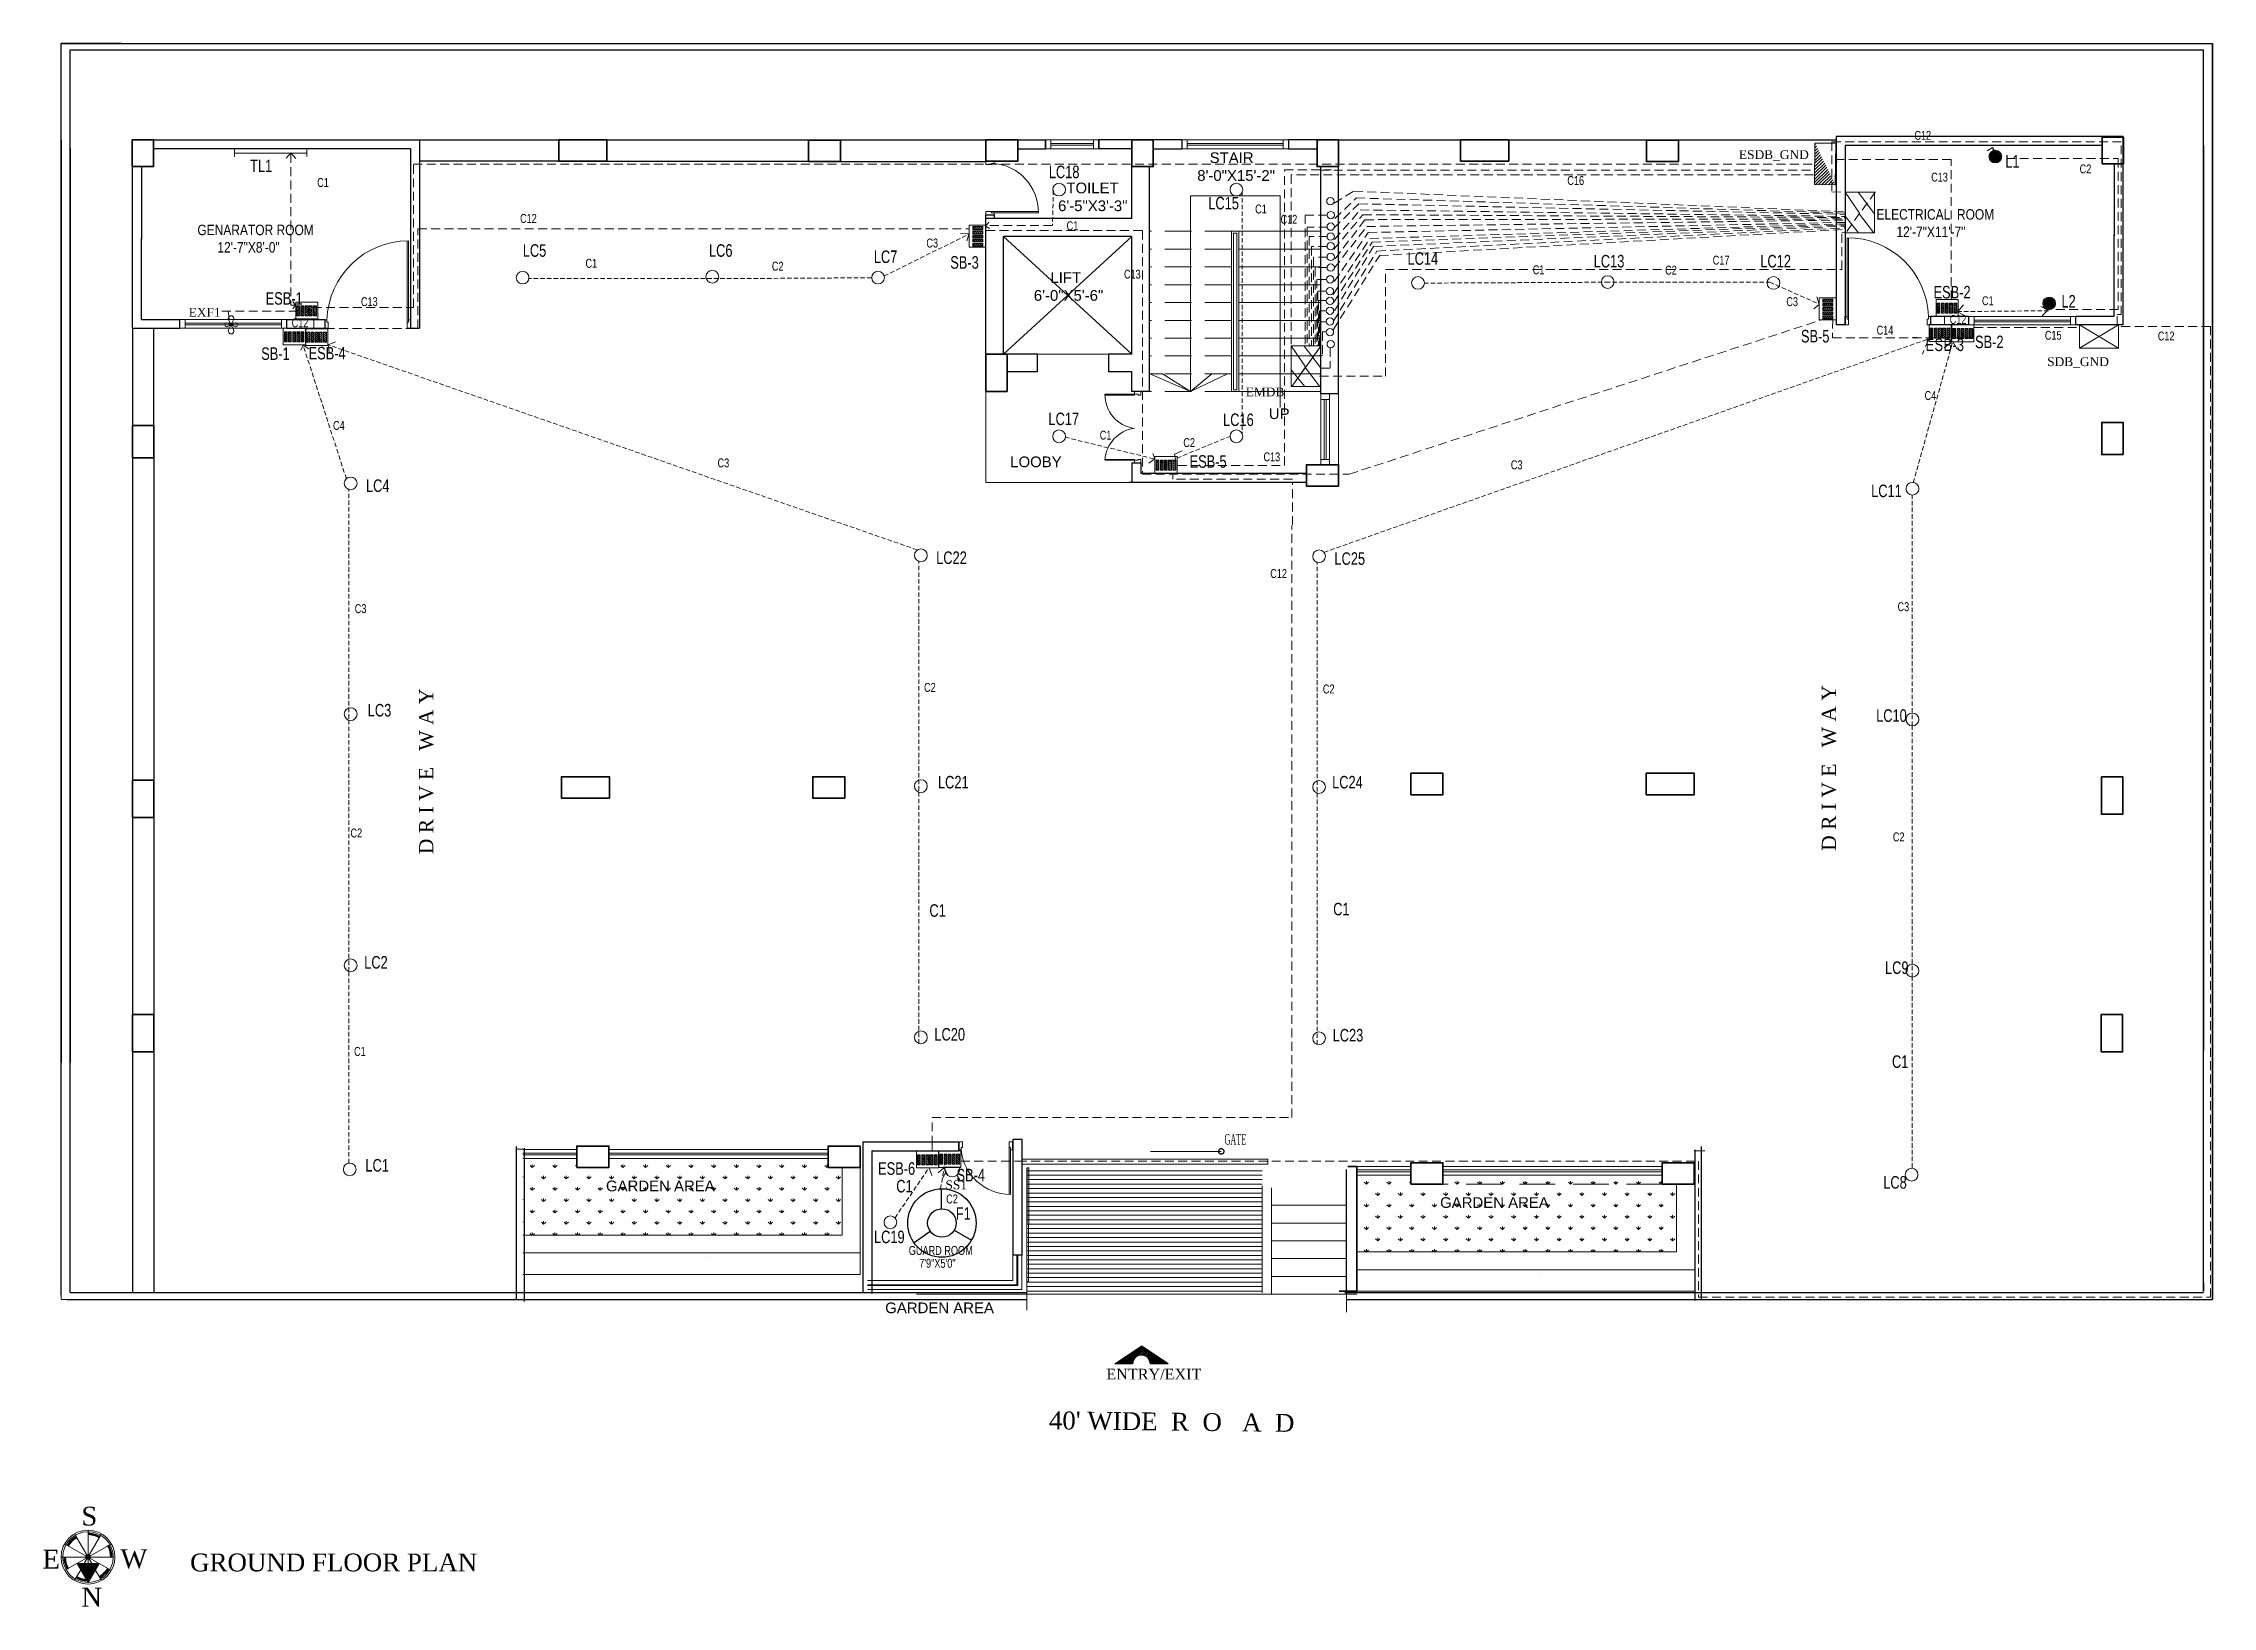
# Model space of a CAD drawing. Header units: inches. Extents: x -2030 to 2685, y 12 to 1110.
# Drawn here: x -2030 to -813, y 233 to 1110 of the extents above; entities that cross this region are included whole.
import ezdxf

# ---------------------------------------------------------------- set-up
doc = ezdxf.new("R2010")
doc.units = ezdxf.units.IN
doc.header["$LTSCALE"] = 20
doc.header["$MEASUREMENT"] = 0
for name, pattern in [('DASHED', [0.75, 0.5, -0.25]), ('DASHED2', [0.375, 0.25, -0.125]), ('HIDDEN', [0.375, 0.25, -0.125]), ('HIDDENX2', [0.75, 0.5, -0.25])]:
    doc.linetypes.add(name, pattern=pattern)
for name, color, linetype, lineweight in [('BOUNDARY', 12, 'Continuous', 30), ('Building', 142, 'Continuous', 35), ('CAR', 8, 'Continuous', 0), ('CKT', 10, 'Continuous', 20), ('Conduit', 104, 'HIDDEN', 5), ('dimention', 7, 'Continuous', 0), ('DOOR', 32, 'Continuous', 15), ('DOOR-2', 32, 'Continuous', 15), ('DOT', 3, 'Continuous', 15), ('E-FITTTINGS', 6, 'Continuous', 20), ('FIX', 32, 'Continuous', 15), ('Has', 175, 'Continuous', 9), ('l. wall', 8, 'Continuous', 13), ('LINE', 8, 'Continuous', 0), ('PLANTS', 84, 'Continuous', 0), ('RAILING', 12, 'Continuous', 0), ('s t column', 1, 'Continuous', 35), ('STAIR', 130, 'Continuous', 13), ('TEXT', 7, 'Continuous', 5), ('WALL', 7, 'Continuous', 30), ('WALL3', 251, 'Continuous', 9), ('WIN', 140, 'Continuous', 20), ('WINDOW', 150, 'Continuous', 0)]:
    doc.layers.add(name, color=color, linetype=linetype, lineweight=lineweight)
for name, color, linetype in [('E-PVC-CON', 210, 'Continuous'), ('FAN', 5, 'Continuous'), ('FURNITURE', 24, 'Continuous'), ('TEXT-E', 210, 'Continuous')]:
    doc.layers.add(name, color=color, linetype=linetype)
doc.styles.add('ARIAL', font='arial.ttf')
doc.styles.add('DIM5', font='times.ttf', dxfattribs={"width": 0.5})
doc.styles.add('QQ', font='txt.shx', dxfattribs={"width": 1.1})
doc.styles.get("Standard").update_dxf_attribs({"font": 'times.ttf'})
doc.styles.add('STYLE2', font='swisscl.ttf')
doc.dimstyles.new('DIM', dxfattribs={"dimtxt": 6, "dimasz": 4, "dimexe": 2, "dimexo": 2, "dimgap": 0.25, "dimtad": 0, "dimdec": 1, "dimzin": 0, "dimdsep": 46, "dimlunit": 4, "dimtxsty": 'Standard', "dimblk": 'DOTSMALL', "dimcen": 1, "dimdle": 2, "dimclrd": 256, "dimclre": 256, "dimclrt": 7, "dimadec": 0, "dimazin": 0, "dimtfac": 1, "dimtdec": 1, "dimtofl": 0, "dimtmove": 0, "dimatfit": 3, "dimldrblk": 'DOTSMALL', "dimfxl": 1, "dimtolj": 1, "dimtzin": 0, "dimlwd": -1, "dimlwe": -1, "dimarcsym": 0})
pattern_1 = [(180, (-8993.1788, 6042.6381), (-1e-15, -2.5), [])]
pattern_2 = [(45, (-7337.70416, -2685.26664), (-0.44194174, 0.44194174), [])]
pattern_3 = [(135, (6278.06025, 3447.2137), (-0.55242717, -0.55242717), [])]

msp = doc.modelspace()

# ---------------------------------------------------------------- texts
at = {"layer": 'TEXT', "linetype": 'DASHED', "style": 'STYLE2'}
for s, p in [('L1', (-929.1, 1040.6)), ('TL1', (-1914.1, 1038.1)), ('LC18', (-1465.9, 1034.7)), ('LC15', (-1376.4, 1017.2)), ('LC5', (-1761.1, 990.6)), ('LC6', (-1656.6, 990.6)), ('LC7', (-1564.1, 987.1)), ('SB-3', (-1521.2, 983.9)), ('LC14', (-1264.6, 986.1)), ('LC13', (-1160.1, 984.6)), ('LC12', (-1066.6, 984.6)), ('ESB-2', (-969.4, 967.2)), ('ESB-1', (-1905.4, 963.7)), ('L2', (-897.6, 962.1)), ('SB-5', (-1043.8, 942.5)), ('SB-1', (-1907.9, 932.7)), ('SB-2', (-946.1, 939.3)), ('LC17', (-1466.1, 896.1)), ('LC16', (-1368.1, 895.6)), ('ESB-5', (-1386.9, 872.2)), ('LC4', (-1849.1, 858.6)), ('LC11', (-1004.4, 855.7)), ('LC22', (-1529.1, 818.2)), ('LC25', (-1305.6, 817.7)), ('LC3', (-1848.1, 732.6)), ('LC10', (-1001.6, 729.6)), ('LC21', (-1528.1, 692.2)), ('LC24', (-1306.9, 692.2)), ('LC2', (-1850.1, 591.1)), ('LC9', (-996.6, 588.1)), ('LC20', (-1530.1, 550.7)), ('LC23', (-1306.6, 550.2)), ('LC1', (-1849.4, 477.2)), ('SB-4', (-1517.7, 471.7)), ('LC8', (-997.6, 467.6)), ('F1', (-1518.1, 450.1)), ('LC19', (-1564, 437))]:
    msp.add_text(s, height=7.02, dxfattribs=at).set_placement(p)
at = {"layer": 'TEXT', "lineweight": 20, "style": 'ARIAL'}
msp.add_text('UP', height=6, rotation=360, dxfattribs=at).set_placement((-1342.4, 899.5))
msp.add_text('UP', height=6, rotation=360, dxfattribs=at).set_placement((-1342.4, 899.5))
at = {"layer": 'TEXT', "linetype": 'Continuous', "style": 'STYLE2'}
for s, p in [(' GUARD ROOM', (-1545.9, 430.4)), ('   7\'9"X5\'0"', (-1542.9, 423.2))]:
    msp.add_text(s, height=5, dxfattribs=at).set_placement(p)
at = {"layer": 'TEXT', "linetype": 'HIDDEN', "char_height": 4.97, "attachment_point": 1, "style": 'STYLE2'}
for s, insert, width in [('C12', (-980.1, 1061.2), 11.687), ('C13', (-970.7, 1037.8), 15.53), ('C12', (-1762.6, 1014.6), 11.687), ('C12', (-1335.8, 1014.1), 11.687), ('C13', (-1423.7, 983.3), 15.53), ('C13', (-1851.9, 967.9), 15.53), ('C12', (-1890.8, 956), 11.687), ('C14', (-1001.3, 951.9), 6.735), ('C12', (-960.3, 957.9), 11.687), ('C15', (-906.9, 949), 11.687), ('C12', (-843.5, 948.6), 11.687), ('C13', (-1345.4, 880.8), 6.735), ('C12', (-1341.6, 815.3), 11.687)]:
    msp.add_mtext(s, dxfattribs=dict(at, insert=insert, width=width))
at = {"layer": 'TEXT', "lineweight": 20, "char_height": 6, "style": 'ARIAL'}
for s, insert, width, attachment_point in [('   STAIR\\P8\'-0"X15\'-2"', (-1382.6, 1049.2), 70.468, 1), ('  TOILET\\P6\'-5"X3\'-3"', (-1460.7, 1032.2), 55.918, 1), ('    LIFT \\P6\'-0"X5\'-6"', (-1474.3, 981.9), 70.468, 1), (' LOOBY', (-1489.9, 878.5), 32.533, 1), ('GARDEN AREA     ', (-1653.4, 472.1), 65.542, 3), ('GARDEN AREA     ', (-1653.4, 472.1), 65.542, 3), ('GARDEN AREA     ', (-1185.3, 462.8), 65.542, 3), ('GARDEN AREA     ', (-1185.3, 462.8), 65.542, 3), ('GARDEN AREA     ', (-1557.7, 403.7), 65.542, 1), ('GARDEN AREA     ', (-1557.7, 403.7), 65.542, 1)]:
    msp.add_mtext(s, dxfattribs=dict(at, insert=insert, width=width, attachment_point=attachment_point))
at = {"layer": 'TEXT', "linetype": 'Continuous', "char_height": 4.97, "attachment_point": 1}
for s, insert, width in [('ESDB_GND', (-1078.6, 1050.4), 24.824), ('SDB_GND', (-905.6, 934.2), 35.276), ('EMDB', (-1355.4, 917.2), 24.824)]:
    msp.add_mtext(s, dxfattribs=dict(at, insert=insert, width=width))
at = {"layer": 'TEXT', "color": 7, "linetype": 'Continuous', "ltscale": 0.5, "attachment_point": 1, "style": 'STYLE2'}
for s, insert, char_height, width in [('{\\C256;C1}', (-1876.5, 1034.8), 5, 32.613), ('{\\C256;C16}', (-1174.9, 1035.9), 5, 26.054), ('{\\C256;C2}', (-887.4, 1042.4), 5, 26.054), ('{\\C256;C1}', (-1455.9, 1010.5), 5, 32.613), ('{\\C256;C1}', (-1350.1, 1019.9), 5, 32.613), ('{\\C256;C3}', (-1534.6, 1000.8), 5, 21.222), ('{\\C256;C1}', (-1725.9, 989.4), 5, 32.613), ('{\\C256;C2}', (-1621.3, 987.8), 5, 26.054), ('{\\C256;C17}', (-1093.3, 991.2), 5, 26.054), ('{\\C256;C1}', (-1194.3, 985.8), 5, 32.613), ('{\\C256;C2}', (-1120, 985.6), 5, 26.054), ('{\\C256;C3}', (-1052, 967.9), 5, 21.222), ('{\\C256;C1}', (-942.2, 968.4), 5, 32.613), ('{\\C256;ESB-4}', (-1881.3, 940), 7.022, 15.103), ('{\\T1.05;\\C256;ESB-3}', (-973.9, 944.7), 7.022, 18.291), ('{\\C256;C4}', (-974.4, 915.2), 5, 23.411), ('{\\C256;C4}', (-1867.6, 898.4), 5, 23.411), ('{\\C256;C1}', (-1437.3, 893), 5, 32.613), ('{\\C256;C2}', (-1390.4, 888.8), 5, 26.054), ('{\\C256;C3}', (-1651.8, 877.4), 5, 21.222), ('{\\C256;C3}', (-1206.6, 876.3), 5, 21.222), ('{\\C256;C3}', (-1855.4, 795.6), 5, 21.222), ('{\\C256;C3}', (-989.6, 796.7), 5, 21.222), ('{\\C256;C2}', (-1535.9, 751.4), 5, 26.054), ('{\\C256;C2}', (-1312.1, 750.5), 5, 26.054), ('{\\C256;C2}', (-1857.8, 669.7), 5, 26.054), ('{\\C256;C2}', (-992.2, 667.5), 5, 26.054), ('{\\C256;C1}', (-1532.9, 627.2), 7.02, 43.765), ('{\\C256;C1}', (-1306.3, 628), 7.02, 43.765), ('{\\C256;C1}', (-1855.8, 547.1), 5, 32.613), ('{\\C256;C1}', (-992.7, 542.4), 7.02, 43.765), ('{\\C256;ESB-6}', (-1561.7, 482.4), 7.022, 22.37), ('{\\C256;C1}', (-1551.5, 472.5), 7.02, 39.724), ('{\\C256;C2}', (-1523.5, 464.3), 5, 26.054)]:
    msp.add_mtext(s, dxfattribs=dict(at, insert=insert, char_height=char_height, width=width))
at = {"layer": 'TEXT', "linetype": 'ByBlock', "char_height": 5.863, "width": 84.271, "attachment_point": 7, "style": 'QQ'}
for s, insert in [('{\\fArial Narrow|b0|i0|c0|p34;ELECTRICAL  ROOM\\P      12\'-7"X11\'-7"\\P    }', (-1001.4, 991.9)), ('{\\fArial Narrow|b0|i0|c0|p34;GENARATOR ROOM\\P      12\'-7"X8\'-0"\\P    }', (-1943.7, 983.1))]:
    msp.add_mtext(s, dxfattribs=dict(at, insert=insert))
at = {"layer": 'TEXT', "insert": (-1948.6, 961.9), "char_height": 4.97, "width": 37.054, "attachment_point": 1}
msp.add_mtext('EXF1', dxfattribs=at)
at = {"layer": 'TEXT', "ltscale": 3}
for s, insert, char_height, width, attachment_point, rotation in [('D R I V E   W A Y', (-1819.3, 655.3), 8, 180.768, 1, 90), ('D R I V E   W A Y', (-1819.3, 655.3), 8, 180.768, 1, 90), ('D R I V E   W A Y', (-1023.9, 657.2), 8, 180.768, 7, 90), ('D R I V E   W A Y', (-1023.9, 657.2), 8, 180.768, 7, 90), ("40' WIDE  R  O   A  D", (-1465.8, 342.6), 10, 282.156, 1, 359.3617), ("40' WIDE  R  O   A  D", (-1465.8, 342.6), 10, 282.156, 1, 359.3617)]:
    msp.add_mtext(s, dxfattribs=dict(at, insert=insert, char_height=char_height, width=width, attachment_point=attachment_point, rotation=rotation))
at = {"layer": 'TEXT', "color": 158, "linetype": 'Continuous', "ltscale": 0.5, "insert": (-1367.3, 498.3), "char_height": 6, "width": 42.5, "attachment_point": 1, "style": 'DIM5'}
msp.add_mtext('{\\C7;GATE}', dxfattribs=at)
at = {"layer": 'TEXT', "linetype": 'HIDDEN', "insert": (-1523.9, 472.2), "char_height": 4.97, "width": 10.603, "attachment_point": 1}
msp.add_mtext('SS1', dxfattribs=at)
at = {"layer": 'TEXT', "ltscale": 3, "attachment_point": 1}
for s, insert, char_height, width in [('ENTRY/EXIT', (-1433.6, 366.5), 6, 68.975), ('ENTRY/EXIT', (-1433.6, 366.5), 6, 68.975), ('GROUND FLOOR PLAN ', (-1947.8, 262.8), 10, 220.831)]:
    msp.add_mtext(s, dxfattribs=dict(at, insert=insert, char_height=char_height, width=width))

# ---------------------------------------------------------------- blocks, each defined once
blk = doc.blocks.new('north sine')
at = {"layer": 'TEXT'}
for p, q in [((106580.7, -19805), (106575.9, -19809.9)), ((106580.8, -19805.1), (106575.9, -19810)), ((106580.8, -19805.1), (106575.9, -19810)), ((106580.6, -19805.1), (106576, -19809.7)), ((106580.8, -19805.2), (106576, -19810)), ((106580.8, -19805.2), (106576, -19810)), ((106580.4, -19805.2), (106576.1, -19809.6)), ((106580.9, -19805.3), (106576.1, -19810.1)), ((106580.9, -19805.3), (106576.1, -19810.1)), ((106580.2, -19805.3), (106576.2, -19809.4)), ((106580, -19805.5), (106576.3, -19809.2)), ((106579.8, -19805.6), (106576.5, -19808.9)), ((106579.6, -19805.8), (106576.7, -19808.7)), ((106579.3, -19806), (106576.9, -19808.4)), ((106578.9, -19806.3), (106577.2, -19808)), ((106580.9, -19805.4), (106578.7, -19807.6)), ((106580.9, -19805.4), (106579.4, -19806.9)), ((106581, -19805.5), (106579.8, -19806.6)), ((106589.6, -19820.2), (106579.9, -19803.6)), ((106581, -19805.5), (106580.1, -19806.4)), ((106581, -19805.5), (106580.3, -19806.2)), ((106581.1, -19805.6), (106580.6, -19806.1)), ((106581.1, -19805.6), (106580.8, -19806)), ((106581.1, -19805.7), (106580.9, -19805.8)), ((106581.1, -19805.7), (106581.1, -19805.7)), ((106585.4, -19820.2), (106595.1, -19803.6)), ((106587.5, -19820.2), (106587.5, -19801.6)), ((106588.3, -19803.2), (106587.5, -19804)), ((106588.3, -19803.2), (106587.5, -19804)), ((106588.2, -19803.2), (106587.5, -19803.9)), ((106588.1, -19803.2), (106587.5, -19803.8)), ((106588, -19803.2), (106587.5, -19803.7)), ((106588, -19803.2), (106587.5, -19803.7)), ((106587.9, -19803.2), (106587.5, -19803.6)), ((106587.8, -19803.2), (106587.5, -19803.5)), ((106587.8, -19803.2), (106587.5, -19803.5)), ((106587.7, -19803.2), (106587.5, -19803.4)), ((106587.6, -19803.2), (106587.5, -19803.3)), ((106587.6, -19803.2), (106587.5, -19803.2)), ((106588.4, -19803.2), (106587.6, -19804)), ((106588.5, -19803.2), (106587.7, -19804)), ((106588.5, -19803.2), (106587.7, -19804)), ((106588.6, -19803.2), (106587.8, -19804)), ((106588.7, -19803.2), (106587.9, -19804)), ((106588.7, -19803.2), (106588, -19804)), ((106588.8, -19803.3), (106588, -19804)), ((106588.9, -19803.3), (106588.1, -19804)), ((106589, -19803.3), (106588.2, -19804)), ((106588.9, -19803.3), (106588.2, -19804)), ((106589, -19803.3), (106588.3, -19804)), ((106589.2, -19803.3), (106588.4, -19804)), ((106589.1, -19803.3), (106588.4, -19804)), ((106589.2, -19803.3), (106588.5, -19804)), ((106589.4, -19803.3), (106588.6, -19804.1)), ((106589.3, -19803.3), (106588.6, -19804.1)), ((106589.4, -19803.3), (106588.7, -19804.1)), ((106589.5, -19803.3), (106588.8, -19804.1)), ((106589.6, -19803.4), (106588.8, -19804.1)), ((106589.6, -19803.4), (106588.9, -19804.1)), ((106589.7, -19803.4), (106589, -19804.1)), ((106589.7, -19803.4), (106589, -19804.1)), ((106589.8, -19803.4), (106589.1, -19804.1)), ((106589.9, -19803.4), (106589.2, -19804.1)), ((106589.9, -19803.4), (106589.2, -19804.1)), ((106590, -19803.4), (106589.3, -19804.1)), ((106590, -19803.4), (106589.3, -19804.1)), ((106590.1, -19803.4), (106589.4, -19804.2)), ((106590.2, -19803.5), (106589.5, -19804.2)), ((106590.2, -19803.5), (106589.5, -19804.2)), ((106590.3, -19803.5), (106589.6, -19804.2)), ((106590.4, -19803.5), (106589.7, -19804.2)), ((106590.3, -19803.5), (106589.7, -19804.2)), ((106590.5, -19803.5), (106589.8, -19804.2)), ((106590.5, -19803.5), (106589.8, -19804.2)), ((106590.6, -19803.5), (106589.9, -19804.2)), ((106590.7, -19803.6), (106590, -19804.3)), ((106590.6, -19803.6), (106590, -19804.2)), ((106590.8, -19803.6), (106590.1, -19804.3)), ((106590.8, -19803.6), (106590.1, -19804.3)), ((106590.9, -19803.6), (106590.2, -19804.3)), ((106590.9, -19803.6), (106590.3, -19804.3)), ((106591, -19803.7), (106590.3, -19804.3)), ((106591.1, -19803.7), (106590.4, -19804.4)), ((106591, -19803.7), (106590.4, -19804.3)), ((106591.2, -19803.7), (106590.5, -19804.4)), ((106591.2, -19803.7), (106590.5, -19804.4)), ((106591.3, -19803.7), (106590.6, -19804.4)), ((106591.3, -19803.7), (106590.7, -19804.4)), ((106591.4, -19803.8), (106590.7, -19804.4)), ((106591.5, -19803.8), (106590.8, -19804.5)), ((106591.4, -19803.8), (106590.8, -19804.4)), ((106591.6, -19803.8), (106590.9, -19804.5)), ((106591.5, -19803.8), (106590.9, -19804.5)), ((106591.6, -19803.8), (106591, -19804.5)), ((106591.8, -19803.9), (106591.1, -19804.5)), ((106591.7, -19803.9), (106591.1, -19804.5)), ((106591.9, -19803.9), (106591.2, -19804.6)), ((106591.8, -19803.9), (106591.2, -19804.5)), ((106591.9, -19803.9), (106591.3, -19804.6)), ((106592, -19804), (106591.3, -19804.6)), ((106592.1, -19804), (106591.4, -19804.6)), ((106592, -19804), (106591.4, -19804.6)), ((106592.2, -19804), (106591.5, -19804.7)), ((106592.1, -19804), (106591.5, -19804.7)), ((106592.2, -19804.1), (106591.6, -19804.7)), ((106592.3, -19804.1), (106591.7, -19804.7)), ((106592.3, -19804.1), (106591.7, -19804.7)), ((106592.4, -19804.1), (106591.8, -19804.8)), ((106592.4, -19804.1), (106591.8, -19804.7)), ((106592.5, -19804.2), (106591.9, -19804.8)), ((106592.5, -19804.2), (106591.9, -19804.8)), ((106592.6, -19804.2), (106592, -19804.8)), ((106592.6, -19804.2), (106592, -19804.8)), ((106592.7, -19804.2), (106592.1, -19804.9)), ((106592.7, -19804.3), (106592.1, -19804.9)), ((106592.8, -19804.3), (106592.2, -19804.9)), ((106592.8, -19804.3), (106592.2, -19804.9)), ((106592.9, -19804.3), (106592.3, -19805)), ((106592.9, -19804.3), (106592.3, -19804.9)), ((106593, -19804.4), (106592.4, -19805)), ((106593, -19804.4), (106592.4, -19805)), ((106593.1, -19804.4), (106592.5, -19805.1)), ((106593.1, -19804.4), (106592.5, -19805)), ((106593.2, -19804.5), (106592.6, -19805.1)), ((106593.2, -19804.5), (106592.6, -19805.1)), ((106593.3, -19804.5), (106592.7, -19805.1)), ((106593.3, -19804.5), (106592.7, -19805.1)), ((106593.4, -19804.6), (106592.8, -19805.2)), ((106593.4, -19804.6), (106592.8, -19805.2)), ((106593.5, -19804.6), (106592.9, -19805.2)), ((106593.5, -19804.6), (106592.9, -19805.2)), ((106593.6, -19804.6), (106593, -19805.3)), ((106593.6, -19804.7), (106593, -19805.3)), ((106593.7, -19804.7), (106593.1, -19805.3)), ((106593.7, -19804.7), (106593.1, -19805.3)), ((106593.8, -19804.7), (106593.2, -19805.4)), ((106593.8, -19804.8), (106593.2, -19805.4)), ((106593.9, -19804.8), (106593.3, -19805.4)), ((106593.9, -19804.8), (106593.3, -19805.4)), ((106594, -19804.8), (106593.4, -19805.4)), ((106594, -19804.9), (106593.4, -19805.5)), ((106594.1, -19804.9), (106593.5, -19805.5)), ((106594.1, -19804.9), (106593.5, -19805.5)), ((106594.1, -19804.9), (106593.5, -19805.5)), ((106594.2, -19805), (106593.6, -19805.6)), ((106594.2, -19805), (106593.6, -19805.6)), ((106594.3, -19805), (106593.7, -19805.6)), ((106594.2, -19805.2), (106593.7, -19805.7)), ((106594.1, -19805.4), (106593.8, -19805.7)), ((106594, -19805.5), (106593.8, -19805.7)), ((106593.9, -19805.7), (106593.9, -19805.7)), ((106601.8, -19816.6), (106572.4, -19816.6)), ((106574.8, -19816.6), (106574.1, -19817.4)), ((106574.8, -19816.6), (106574.1, -19817.3)), ((106574.7, -19816.6), (106574.1, -19817.2)), ((106574.6, -19816.6), (106574.1, -19817.2)), ((106574.6, -19816.6), (106574.1, -19817.1)), ((106574.5, -19816.6), (106574.1, -19817)), ((106574.4, -19816.6), (106574.1, -19817)), ((106574.3, -19816.6), (106574.1, -19816.9)), ((106574.3, -19816.6), (106574.1, -19816.8)), ((106574.2, -19816.6), (106574.1, -19816.7)), ((106574.1, -19816.6), (106574.1, -19816.7)), ((106574.9, -19816.7), (106574.1, -19817.5)), ((106574.9, -19816.7), (106574.1, -19817.4)), ((106574.9, -19816.8), (106574.1, -19817.6)), ((106574.9, -19816.9), (106574.1, -19817.7)), ((106574.9, -19816.9), (106574.1, -19817.6)), ((106574.9, -19817), (106574.1, -19817.8)), ((106574.9, -19817.1), (106574.1, -19817.9)), ((106574.9, -19817.1), (106574.1, -19817.8)), ((106574.9, -19817.2), (106574.1, -19818)), ((106574.9, -19817.3), (106574.1, -19818)), ((106574.9, -19817.4), (106574.2, -19818.2)), ((106574.9, -19817.4), (106574.2, -19818.1)), ((106574.9, -19817.5), (106574.2, -19818.2)), ((106574.9, -19817.6), (106574.2, -19818.4)), ((106574.9, -19817.6), (106574.2, -19818.3)), ((106574.9, -19817.7), (106574.2, -19818.4)), ((106574.9, -19817.8), (106574.2, -19818.6)), ((106574.9, -19817.8), (106574.2, -19818.5)), ((106574.9, -19817.9), (106574.2, -19818.6)), ((106575, -19818), (106574.2, -19818.7)), ((106575, -19818), (106574.2, -19818.7)), ((106575, -19818.1), (106574.2, -19818.8)), ((106575, -19818.1), (106574.3, -19818.9)), ((106575, -19818.2), (106574.3, -19818.9)), ((106575, -19818.3), (106574.3, -19819)), ((106575, -19818.3), (106574.3, -19819)), ((106575, -19818.4), (106574.3, -19819.1)), ((106575, -19818.5), (106574.3, -19819.2)), ((106575, -19818.5), (106574.3, -19819.2)), ((106575, -19818.6), (106574.3, -19819.3)), ((106575, -19818.6), (106574.3, -19819.3)), ((106574.4, -19824.1), (106600.6, -19809.1)), ((106600.6, -19824.1), (106574.4, -19809.1)), ((106575.1, -19818.7), (106574.4, -19819.4)), ((106575.1, -19818.8), (106574.4, -19819.5)), ((106575.1, -19818.8), (106574.4, -19819.5)), ((106578.4, -19807.9), (106576.2, -19810.1)), ((106577.8, -19808.6), (106576.2, -19810.1)), ((106577.5, -19808.9), (106576.3, -19810.2)), ((106577.3, -19809.2), (106576.3, -19810.2)), ((106577.1, -19809.5), (106576.3, -19810.2)), ((106577, -19809.7), (106576.4, -19810.3)), ((106576.8, -19809.9), (106576.4, -19810.3)), ((106576.7, -19810.1), (106576.5, -19810.3)), ((106576.6, -19810.2), (106576.5, -19810.3)), ((106578.2, -19807), (106577.9, -19807.3)), ((106599, -19810), (106598.5, -19810.5)), ((106598.8, -19810.1), (106598.5, -19810.4)), ((106598.6, -19810.2), (106598.5, -19810.4)), ((106598.5, -19810.3), (106598.5, -19810.4)), ((106599.2, -19809.9), (106598.6, -19810.5)), ((106599.2, -19810), (106598.6, -19810.6)), ((106599.2, -19810), (106598.6, -19810.6)), ((106599.2, -19810.1), (106598.6, -19810.7)), ((106599.3, -19810.1), (106598.7, -19810.7)), ((106599.3, -19810.2), (106598.7, -19810.8)), ((106599.3, -19810.2), (106598.7, -19810.8)), ((106599.3, -19810.3), (106598.7, -19810.9)), ((106599.4, -19810.3), (106598.8, -19810.9)), ((106599.4, -19810.4), (106598.8, -19811)), ((106599.4, -19810.4), (106598.8, -19811)), ((106599.4, -19810.5), (106598.8, -19811.1)), ((106599.5, -19810.5), (106598.9, -19811.2)), ((106599.5, -19810.5), (106598.9, -19811.1)), ((106599.5, -19810.6), (106598.9, -19811.3)), ((106599.5, -19810.6), (106598.9, -19811.2)), ((106599.6, -19810.7), (106598.9, -19811.3)), ((106599.6, -19810.7), (106599, -19811.4)), ((106599.6, -19810.8), (106599, -19811.5)), ((106599.6, -19810.8), (106599, -19811.4)), ((106599.6, -19810.9), (106599, -19811.5)), ((106599.7, -19810.9), (106599.1, -19811.6)), ((106599.7, -19811), (106599.1, -19811.7)), ((106599.7, -19811), (106599.1, -19811.6)), ((106599.8, -19811.1), (106599.1, -19811.8)), ((106599.7, -19811.1), (106599.1, -19811.7)), ((106599.8, -19811.2), (106599.2, -19811.9)), ((106599.8, -19811.2), (106599.2, -19811.8)), ((106599.9, -19811.3), (106599.2, -19812)), ((106599.8, -19811.3), (106599.2, -19811.9)), ((106599.9, -19811.4), (106599.2, -19812)), ((106599.9, -19811.4), (106599.3, -19812.1)), ((106599.9, -19811.5), (106599.3, -19812.2)), ((106599.9, -19811.5), (106599.3, -19812.1)), ((106600, -19811.6), (106599.3, -19812.3)), ((106600, -19811.6), (106599.3, -19812.2)), ((106600, -19811.7), (106599.4, -19812.4)), ((106600, -19811.7), (106599.4, -19812.3)), ((106600.1, -19811.8), (106599.4, -19812.5)), ((106600, -19811.8), (106599.4, -19812.4)), ((106600.1, -19811.9), (106599.4, -19812.5)), ((106600.1, -19811.9), (106599.5, -19812.6)), ((106600.1, -19812), (106599.5, -19812.6)), ((106600.2, -19812.1), (106599.5, -19812.7)), ((106600.1, -19812.1), (106599.5, -19812.7)), ((106600.2, -19812.2), (106599.5, -19812.9)), ((106600.2, -19812.2), (106599.5, -19812.8)), ((106600.2, -19812.3), (106599.6, -19813)), ((106600.2, -19812.3), (106599.6, -19812.9)), ((106600.3, -19812.4), (106599.6, -19813.1)), ((106600.2, -19812.4), (106599.6, -19813)), ((106600.3, -19812.5), (106599.6, -19813.2)), ((106600.3, -19812.5), (106599.6, -19813.1)), ((106600.3, -19812.6), (106599.7, -19813.3)), ((106600.3, -19812.6), (106599.7, -19813.2)), ((106600.4, -19812.7), (106599.7, -19813.4)), ((106600.4, -19812.8), (106599.7, -19813.5)), ((106600.4, -19812.8), (106599.7, -19813.4)), ((106600.4, -19812.9), (106599.7, -19813.5)), ((106600.4, -19812.9), (106599.8, -19813.6)), ((106600.4, -19813), (106599.8, -19813.7)), ((106600.4, -19813), (106599.8, -19813.6)), ((106600.5, -19813.1), (106599.8, -19813.8)), ((106600.5, -19813.1), (106599.8, -19813.8)), ((106600.5, -19813.2), (106599.8, -19813.9)), ((106600.5, -19813.3), (106599.8, -19814)), ((106600.5, -19813.3), (106599.8, -19813.9)), ((106600.6, -19813.4), (106599.9, -19814.1)), ((106600.5, -19813.4), (106599.9, -19814.1)), ((106600.6, -19813.5), (106599.9, -19814.2)), ((106600.6, -19813.6), (106599.9, -19814.3)), ((106600.6, -19813.6), (106599.9, -19814.2)), ((106600.6, -19813.7), (106599.9, -19814.4)), ((106600.6, -19813.7), (106599.9, -19814.4)), ((106600.6, -19813.8), (106599.9, -19814.5)), ((106600.6, -19813.8), (106599.9, -19814.5)), ((106600.7, -19813.9), (106600, -19814.6)), ((106600.7, -19814), (106600, -19814.7)), ((106600.7, -19814), (106600, -19814.7)), ((106600.7, -19814.1), (106600, -19814.9)), ((106600.7, -19814.1), (106600, -19814.8)), ((106600.7, -19814.2), (106600, -19814.9)), ((106600.7, -19814.3), (106600, -19815)), ((106600.7, -19814.3), (106600, -19815)), ((106600.7, -19814.4), (106600, -19815.1)), ((106600.8, -19814.5), (106600, -19815.2)), ((106600.8, -19814.5), (106600, -19815.2)), ((106600.8, -19814.6), (106600.1, -19815.4)), ((106600.8, -19814.6), (106600.1, -19815.3)), ((106600.8, -19814.7), (106600.1, -19815.4)), ((106600.8, -19814.8), (106600.1, -19815.6)), ((106600.8, -19814.8), (106600.1, -19815.5)), ((106600.8, -19814.9), (106600.1, -19815.6)), ((106600.8, -19815), (106600.1, -19815.8)), ((106600.8, -19815), (106600.1, -19815.7)), ((106600.9, -19815.1), (106600.1, -19815.9)), ((106600.8, -19815.1), (106600.1, -19815.8)), ((106600.9, -19815.2), (106600.1, -19816)), ((106600.9, -19815.3), (106600.1, -19816.1)), ((106600.9, -19815.3), (106600.1, -19816)), ((106600.9, -19815.4), (106600.1, -19816.2)), ((106600.9, -19815.5), (106600.1, -19816.3)), ((106600.9, -19815.5), (106600.1, -19816.2)), ((106600.9, -19815.6), (106600.1, -19816.4)), ((106600.9, -19815.7), (106600.1, -19816.5)), ((106600.9, -19815.7), (106600.1, -19816.5)), ((106600.9, -19815.8), (106600.1, -19816.6)), ((106600.9, -19815.9), (106600.2, -19816.6)), ((106600.9, -19815.9), (106600.2, -19816.6)), ((106601, -19816.5), (106600.2, -19816.5)), ((106600.9, -19816), (106600.3, -19816.6)), ((106600.9, -19816.1), (106600.4, -19816.6)), ((106600.9, -19816.2), (106600.5, -19816.6)), ((106600.9, -19816.2), (106600.5, -19816.6)), ((106600.9, -19816.3), (106600.6, -19816.6)), ((106600.9, -19816.4), (106600.7, -19816.6)), ((106600.9, -19816.4), (106600.7, -19816.6)), ((106600.9, -19816.5), (106600.8, -19816.6)), ((106600.9, -19816.6), (106600.9, -19816.6)), ((106575.1, -19818.9), (106574.4, -19819.6)), ((106575.1, -19819), (106574.4, -19819.7)), ((106575.1, -19819), (106574.4, -19819.6)), ((106575.1, -19819.1), (106574.4, -19819.8)), ((106575.1, -19819.1), (106574.5, -19819.8)), ((106575.1, -19819.2), (106574.5, -19819.9)), ((106575.2, -19819.3), (106574.5, -19820)), ((106575.2, -19819.3), (106574.5, -19819.9)), ((106575.2, -19819.4), (106574.5, -19820.1)), ((106575.2, -19819.4), (106574.5, -19820)), ((106575.2, -19819.5), (106574.5, -19820.2)), ((106575.2, -19819.5), (106574.6, -19820.2)), ((106575.2, -19819.6), (106574.6, -19820.3)), ((106575.3, -19819.7), (106574.6, -19820.4)), ((106575.3, -19819.7), (106574.6, -19820.3)), ((106575.3, -19819.8), (106574.6, -19820.5)), ((106575.3, -19819.8), (106574.6, -19820.4)), ((106575.3, -19819.9), (106574.7, -19820.6)), ((106575.3, -19820), (106574.7, -19820.7)), ((106575.3, -19820), (106574.7, -19820.6)), ((106575.4, -19820.1), (106574.7, -19820.8)), ((106575.4, -19820.1), (106574.7, -19820.7)), ((106575.4, -19820.2), (106574.7, -19820.8)), ((106575.4, -19820.2), (106574.8, -19820.9)), ((106575.4, -19820.3), (106574.8, -19821)), ((106575.4, -19820.3), (106574.8, -19820.9)), ((106575.5, -19820.4), (106574.8, -19821)), ((106575.5, -19820.5), (106574.8, -19821.1)), ((106575.5, -19820.5), (106574.9, -19821.1)), ((106575.5, -19820.6), (106574.9, -19821.3)), ((106575.5, -19820.6), (106574.9, -19821.2)), ((106575.6, -19820.7), (106574.9, -19821.4)), ((106575.5, -19820.7), (106574.9, -19821.3)), ((106575.6, -19820.8), (106575, -19821.5)), ((106575.6, -19820.8), (106575, -19821.4)), ((106575.6, -19820.9), (106575, -19821.6)), ((106575.6, -19820.9), (106575, -19821.5)), ((106575.7, -19821), (106575, -19821.6)), ((106575.7, -19821), (106575.1, -19821.7)), ((106575.7, -19821.1), (106575.1, -19821.8)), ((106575.7, -19821.1), (106575.1, -19821.7)), ((106575.8, -19821.2), (106575.1, -19821.9)), ((106575.7, -19821.2), (106575.1, -19821.8)), ((106575.8, -19821.3), (106575.2, -19822)), ((106575.8, -19821.3), (106575.2, -19821.9)), ((106575.8, -19821.4), (106575.2, -19822)), ((106575.9, -19821.5), (106575.2, -19822.1)), ((106575.8, -19821.5), (106575.2, -19822.1)), ((106575.9, -19821.6), (106575.3, -19822.2)), ((106575.9, -19821.6), (106575.3, -19822.2)), ((106576, -19821.7), (106575.3, -19822.3)), ((106575.9, -19821.7), (106575.3, -19822.3)), ((106576, -19821.8), (106575.4, -19822.4)), ((106576, -19821.8), (106575.4, -19822.4)), ((106576, -19821.9), (106575.4, -19822.5)), ((106576, -19821.9), (106575.4, -19822.5)), ((106576.1, -19822), (106575.5, -19822.7)), ((106576.1, -19822), (106575.5, -19822.6)), ((106576.1, -19822), (106575.5, -19822.6)), ((106576.2, -19822.1), (106575.5, -19822.8)), ((106576.1, -19822.1), (106575.5, -19822.7)), ((106576.2, -19822.2), (106575.6, -19822.8)), ((106576.2, -19822.2), (106575.6, -19822.8)), ((106576.3, -19822.3), (106575.6, -19822.9)), ((106576.2, -19822.3), (106575.6, -19822.9)), ((106576.3, -19822.4), (106575.7, -19823)), ((106576.3, -19822.4), (106575.7, -19823)), ((106576.4, -19822.5), (106575.7, -19823.1)), ((106576.3, -19822.5), (106575.7, -19823.1)), ((106576.4, -19822.6), (106575.8, -19823.2)), ((106576.4, -19822.6), (106575.8, -19823.2)), ((106576.4, -19822.7), (106575.8, -19823.3)), ((106576.5, -19822.7), (106575.9, -19823.3)), ((106576.5, -19822.8), (106576, -19823.2)), ((106576.5, -19822.8), (106576.2, -19823.1)), ((106576.5, -19822.9), (106576.4, -19823)), ((106576.6, -19822.9), (106576.5, -19822.9)), ((106579.9, -19829.6), (106583.4, -19823.7)), ((106581.3, -19827.6), (106580.7, -19828.2)), ((106581.3, -19827.6), (106580.8, -19828.1)), ((106581.4, -19827.7), (106580.8, -19828.3)), ((106581.4, -19827.7), (106580.8, -19828.3)), ((106581.2, -19827.6), (106580.9, -19827.9)), ((106581.5, -19827.7), (106580.9, -19828.3)), ((106581.5, -19827.7), (106580.9, -19828.3)), ((106581.2, -19827.5), (106581, -19827.7)), ((106581.7, -19827.8), (106581, -19828.4)), ((106581.6, -19827.8), (106581, -19828.4)), ((106581.6, -19827.8), (106581, -19828.4)), ((106581.1, -19827.5), (106581.1, -19827.5)), ((106581.7, -19827.8), (106581.1, -19828.4)), ((106581.7, -19827.9), (106581.1, -19828.5)), ((106581.8, -19827.9), (106581.2, -19828.5)), ((106581.8, -19827.9), (106581.2, -19828.5)), ((106581.9, -19827.9), (106581.3, -19828.5)), ((106581.9, -19828), (106581.3, -19828.6)), ((106587.5, -19830.9), (106581.4, -19820.2)), ((106581.6, -19820.2), (106581.4, -19820.3)), ((106581.5, -19820.2), (106581.4, -19820.3)), ((106581.5, -19820.2), (106581.4, -19820.2)), ((106581.4, -19820.2), (106581.4, -19820.2)), ((106593.7, -19820.2), (106581.4, -19820.2)), ((106582, -19828), (106581.4, -19828.6)), ((106582, -19828), (106581.4, -19828.6)), ((106581.9, -19820.2), (106581.5, -19820.5)), ((106581.8, -19820.2), (106581.5, -19820.5)), ((106581.7, -19820.2), (106581.5, -19820.4)), ((106581.7, -19820.2), (106581.5, -19820.4)), ((106582.1, -19828), (106581.5, -19828.7)), ((106582.1, -19828), (106581.5, -19828.6)), ((106582.1, -19820.2), (106581.6, -19820.6)), ((106582, -19820.2), (106581.6, -19820.6)), ((106582, -19820.2), (106581.6, -19820.5)), ((106582.2, -19828.1), (106581.6, -19828.7)), ((106582.2, -19828.1), (106581.6, -19828.7)), ((106582.4, -19820.2), (106581.7, -19820.8)), ((106582.3, -19820.2), (106581.7, -19820.8)), ((106582.3, -19820.2), (106581.7, -19820.7)), ((106582.2, -19820.2), (106581.7, -19820.7)), ((106582.3, -19828.1), (106581.7, -19828.7)), ((106582.3, -19828.1), (106581.7, -19828.7)), ((106582.7, -19820.2), (106581.8, -19821)), ((106582.6, -19820.2), (106581.8, -19821)), ((106582.5, -19820.2), (106581.8, -19820.9)), ((106582.5, -19820.2), (106581.8, -19820.9)), ((106582.4, -19828.2), (106581.8, -19828.8)), ((106582.4, -19828.2), (106581.8, -19828.8)), ((106583, -19820.2), (106581.9, -19821.2)), ((106582.9, -19820.2), (106581.9, -19821.1)), ((106582.8, -19820.2), (106581.9, -19821.1)), ((106582.8, -19820.2), (106581.9, -19821)), ((106582.5, -19828.2), (106581.9, -19828.8)), ((106582.5, -19828.2), (106581.9, -19828.8)), ((106583.3, -19820.2), (106582, -19821.4)), ((106583.2, -19820.2), (106582, -19821.3)), ((106583.1, -19820.2), (106582, -19821.3)), ((106583, -19820.2), (106582, -19821.2)), ((106582.6, -19828.2), (106582, -19828.9)), ((106582.6, -19828.3), (106582, -19828.9)), ((106583.5, -19820.2), (106582.1, -19821.5)), ((106583.4, -19820.2), (106582.1, -19821.5)), ((106583.3, -19820.2), (106582.1, -19821.4)), ((106582.7, -19828.3), (106582.1, -19828.9)), ((106582.7, -19828.3), (106582.1, -19828.9)), ((106583.8, -19820.2), (106582.2, -19821.7)), ((106583.7, -19820.2), (106582.2, -19821.6)), ((106583.6, -19820.2), (106582.2, -19821.6)), ((106583.5, -19820.2), (106582.2, -19821.5)), ((106582.8, -19828.3), (106582.2, -19829)), ((106582.8, -19828.3), (106582.2, -19829)), ((106584, -19820.2), (106582.3, -19821.9)), ((106584, -19820.2), (106582.3, -19821.8)), ((106583.9, -19820.2), (106582.3, -19821.8)), ((106583.8, -19820.2), (106582.3, -19821.7)), ((106582.9, -19828.4), (106582.3, -19829)), ((106582.9, -19828.4), (106582.3, -19829)), ((106584.3, -19820.2), (106582.4, -19822)), ((106584.3, -19820.2), (106582.4, -19822)), ((106584.2, -19820.2), (106582.4, -19822)), ((106584.1, -19820.2), (106582.4, -19821.9)), ((106583, -19828.4), (106582.4, -19829.1)), ((106583, -19828.4), (106582.4, -19829)), ((106584.6, -19820.2), (106582.5, -19822.2)), ((106584.6, -19820.2), (106582.5, -19822.2)), ((106584.5, -19820.2), (106582.5, -19822.1)), ((106584.4, -19820.2), (106582.5, -19822.1)), ((106583.1, -19828.4), (106582.5, -19829.1)), ((106583.1, -19828.5), (106582.5, -19829.1)), ((106584.8, -19820.2), (106582.6, -19822.4)), ((106584.8, -19820.2), (106582.6, -19822.3)), ((106584.7, -19820.2), (106582.6, -19822.3)), ((106583.3, -19828.5), (106582.6, -19829.1)), ((106583.2, -19828.5), (106582.6, -19829.1)), ((106585.1, -19820.2), (106582.7, -19822.6)), ((106585.1, -19820.2), (106582.7, -19822.5)), ((106585, -19820.2), (106582.7, -19822.5)), ((106584.9, -19820.2), (106582.7, -19822.4)), ((106583.4, -19828.5), (106582.7, -19829.2)), ((106583.3, -19828.5), (106582.7, -19829.2)), ((106585.4, -19820.2), (106582.8, -19822.7)), ((106585.3, -19820.2), (106582.8, -19822.7)), ((106585.3, -19820.2), (106582.8, -19822.6)), ((106585.2, -19820.2), (106582.8, -19822.6)), ((106583.5, -19828.6), (106582.8, -19829.2)), ((106583.4, -19828.6), (106582.8, -19829.2)), ((106585.7, -19820.2), (106582.9, -19822.9)), ((106585.6, -19820.2), (106582.9, -19822.9)), ((106585.6, -19820.2), (106582.9, -19822.8)), ((106585.5, -19820.2), (106582.9, -19822.8)), ((106583.6, -19828.6), (106582.9, -19829.3)), ((106583.5, -19828.6), (106582.9, -19829.2)), ((106586, -19820.2), (106583, -19823.1)), ((106585.9, -19820.2), (106583, -19823.1)), ((106585.8, -19820.2), (106583, -19823)), ((106585.8, -19820.2), (106583, -19823)), ((106583.6, -19828.6), (106583, -19829.3)), ((106583.7, -19828.7), (106583, -19829.3)), ((106586.2, -19820.2), (106583.1, -19823.2)), ((106586.1, -19820.2), (106583.1, -19823.2)), ((106586.1, -19820.2), (106583.1, -19823.1)), ((106583.8, -19828.7), (106583.1, -19829.3)), ((106583.7, -19828.7), (106583.1, -19829.3)), ((106586.5, -19820.2), (106583.2, -19823.4)), ((106586.4, -19820.2), (106583.2, -19823.4)), ((106586.4, -19820.2), (106583.2, -19823.3)), ((106586.3, -19820.2), (106583.2, -19823.3)), ((106583.8, -19828.7), (106583.2, -19829.4)), ((106586.8, -19820.2), (106583.3, -19823.6)), ((106586.7, -19820.2), (106583.3, -19823.6)), ((106586.6, -19820.2), (106583.3, -19823.5)), ((106586.6, -19820.2), (106583.3, -19823.5)), ((106584, -19828.7), (106583.3, -19829.4)), ((106583.9, -19828.7), (106583.3, -19829.4)), ((106587.1, -19820.2), (106583.4, -19823.8)), ((106587, -19820.2), (106583.4, -19823.7)), ((106586.9, -19820.2), (106583.4, -19823.7)), ((106586.9, -19820.2), (106583.4, -19823.6)), ((106584.1, -19828.8), (106583.4, -19829.4)), ((106584, -19828.8), (106583.4, -19829.4)), ((106587.4, -19820.2), (106583.5, -19824)), ((106587.3, -19820.2), (106583.5, -19823.9)), ((106587.2, -19820.2), (106583.5, -19823.9)), ((106587.1, -19820.2), (106583.5, -19823.8)), ((106584.2, -19828.8), (106583.5, -19829.5)), ((106584.1, -19828.8), (106583.5, -19829.4)), ((106587.6, -19820.2), (106583.6, -19824.2)), ((106587.6, -19820.2), (106583.6, -19824.1)), ((106587.5, -19820.2), (106583.6, -19824.1)), ((106587.4, -19820.2), (106583.6, -19824)), ((106584.3, -19828.8), (106583.6, -19829.5)), ((106584.2, -19828.8), (106583.6, -19829.5)), ((106587.9, -19820.2), (106583.7, -19824.3)), ((106587.8, -19820.2), (106583.7, -19824.2)), ((106587.7, -19820.2), (106583.7, -19824.2)), ((106584.4, -19828.8), (106583.7, -19829.5)), ((106584.4, -19828.9), (106583.7, -19829.5)), ((106588.2, -19820.2), (106583.8, -19824.5)), ((106588.1, -19820.2), (106583.8, -19824.4)), ((106588, -19820.2), (106583.8, -19824.4)), ((106587.9, -19820.2), (106583.8, -19824.3)), ((106584.5, -19828.9), (106583.8, -19829.5)), ((106588.4, -19820.2), (106583.9, -19824.7)), ((106588.4, -19820.2), (106583.9, -19824.6)), ((106588.3, -19820.2), (106583.9, -19824.6)), ((106588.2, -19820.2), (106583.9, -19824.5)), ((106584.6, -19828.9), (106583.9, -19829.6)), ((106584.5, -19828.9), (106583.9, -19829.6)), ((106588.7, -19820.2), (106584, -19824.8)), ((106588.7, -19820.2), (106584, -19824.8)), ((106588.6, -19820.2), (106584, -19824.7)), ((106588.5, -19820.2), (106584, -19824.7)), ((106584.7, -19828.9), (106584, -19829.6)), ((106584.6, -19828.9), (106584, -19829.6)), ((106589, -19820.2), (106584.1, -19825)), ((106588.9, -19820.2), (106584.1, -19825)), ((106588.9, -19820.2), (106584.1, -19824.9)), ((106588.8, -19820.2), (106584.1, -19824.9)), ((106584.8, -19828.9), (106584.1, -19829.6)), ((106584.8, -19829), (106584.1, -19829.6)), ((106589.2, -19820.2), (106584.2, -19825.2)), ((106589.2, -19820.2), (106584.2, -19825.1)), ((106589.1, -19820.2), (106584.2, -19825.1)), ((106584.9, -19829), (106584.2, -19829.6)), ((106589.5, -19820.2), (106584.3, -19825.3)), ((106589.4, -19820.2), (106584.3, -19825.3)), ((106589.4, -19820.2), (106584.3, -19825.3)), ((106589.3, -19820.2), (106584.3, -19825.2)), ((106585, -19829), (106584.3, -19829.7)), ((106584.9, -19829), (106584.3, -19829.7)), ((106589.8, -19820.2), (106584.4, -19825.5)), ((106589.7, -19820.2), (106584.4, -19825.5)), ((106589.7, -19820.2), (106584.4, -19825.4)), ((106589.6, -19820.2), (106584.4, -19825.4)), ((106585.1, -19829), (106584.4, -19829.7)), ((106585.1, -19829), (106584.4, -19829.7)), ((106590.1, -19820.2), (106584.5, -19825.7)), ((106590, -19820.2), (106584.5, -19825.7)), ((106589.9, -19820.2), (106584.5, -19825.6)), ((106589.9, -19820.2), (106584.5, -19825.6)), ((106585.2, -19829), (106584.5, -19829.7)), ((106585.2, -19829), (106584.5, -19829.7)), ((106590.4, -19820.2), (106584.6, -19825.9)), ((106590.3, -19820.2), (106584.6, -19825.8)), ((106590.2, -19820.2), (106584.6, -19825.8)), ((106590.2, -19820.2), (106584.6, -19825.8)), ((106585.3, -19829.1), (106584.6, -19829.7)), ((106590.6, -19820.2), (106584.7, -19826)), ((106590.5, -19820.2), (106584.7, -19826)), ((106590.5, -19820.2), (106584.7, -19825.9)), ((106585.4, -19829.1), (106584.7, -19829.8)), ((106585.4, -19829.1), (106584.7, -19829.8)), ((106590.9, -19820.2), (106584.8, -19826.2)), ((106590.8, -19820.2), (106584.8, -19826.2)), ((106590.7, -19820.2), (106584.8, -19826.1)), ((106590.7, -19820.2), (106584.8, -19826.1)), ((106585.5, -19829.1), (106584.8, -19829.8)), ((106585.5, -19829.1), (106584.8, -19829.8)), ((106591.2, -19820.2), (106584.9, -19826.4)), ((106591.1, -19820.2), (106584.9, -19826.3)), ((106591, -19820.2), (106584.9, -19826.3)), ((106591, -19820.2), (106584.9, -19826.3)), ((106585.6, -19829.1), (106584.9, -19829.8)), ((106591.5, -19820.2), (106585, -19826.6)), ((106591.4, -19820.2), (106585, -19826.5)), ((106591.3, -19820.2), (106585, -19826.5)), ((106591.2, -19820.2), (106585, -19826.4)), ((106585.7, -19829.1), (106585, -19829.8)), ((106585.7, -19829.1), (106585, -19829.8)), ((106591.7, -19820.2), (106585.1, -19826.8)), ((106591.7, -19820.2), (106585.1, -19826.7)), ((106591.6, -19820.2), (106585.1, -19826.7)), ((106591.5, -19820.2), (106585.1, -19826.6)), ((106585.9, -19829.1), (106585.1, -19829.9)), ((106585.8, -19829.1), (106585.1, -19829.8)), ((106592, -19820.2), (106585.2, -19826.9)), ((106592, -19820.2), (106585.2, -19826.9)), ((106591.9, -19820.2), (106585.2, -19826.9)), ((106591.8, -19820.2), (106585.2, -19826.8)), ((106585.9, -19829.1), (106585.2, -19829.9)), ((106592.3, -19820.2), (106585.3, -19827.1)), ((106592.2, -19820.2), (106585.3, -19827)), ((106592.1, -19820.2), (106585.3, -19827)), ((106586.1, -19829.2), (106585.3, -19829.9)), ((106586, -19829.2), (106585.3, -19829.9)), ((106592.5, -19820.2), (106585.4, -19827.3)), ((106592.5, -19820.2), (106585.4, -19827.2)), ((106592.4, -19820.2), (106585.4, -19827.2)), ((106592.3, -19820.2), (106585.4, -19827.1)), ((106586.1, -19829.2), (106585.4, -19829.9)), ((106592.8, -19820.2), (106585.5, -19827.4)), ((106592.8, -19820.2), (106585.5, -19827.4)), ((106592.7, -19820.2), (106585.5, -19827.4)), ((106592.6, -19820.2), (106585.5, -19827.3)), ((106586.2, -19829.2), (106585.5, -19829.9)), ((106586.2, -19829.2), (106585.5, -19829.9)), ((106593.1, -19820.2), (106585.6, -19827.6)), ((106593, -19820.2), (106585.6, -19827.6)), ((106593, -19820.2), (106585.6, -19827.5)), ((106592.9, -19820.2), (106585.6, -19827.5)), ((106586.4, -19829.2), (106585.6, -19829.9)), ((106586.3, -19829.2), (106585.6, -19829.9)), ((106593.4, -19820.2), (106585.7, -19827.8)), ((106593.3, -19820.2), (106585.7, -19827.8)), ((106593.3, -19820.2), (106585.7, -19827.7)), ((106593.2, -19820.2), (106585.7, -19827.7)), ((106586.4, -19829.2), (106585.7, -19829.9)), ((106593.6, -19820.2), (106585.8, -19827.9)), ((106593.5, -19820.2), (106585.8, -19827.9)), ((106593.5, -19820.2), (106585.8, -19827.9)), ((106586.6, -19829.2), (106585.8, -19830)), ((106586.5, -19829.2), (106585.8, -19829.9)), ((106593.6, -19820.2), (106585.9, -19828)), ((106593.5, -19820.4), (106585.9, -19828)), ((106593.4, -19820.6), (106585.9, -19828.1)), ((106593.3, -19820.7), (106585.9, -19828.1)), ((106586.6, -19829.3), (106585.9, -19830)), ((106593.2, -19820.9), (106586, -19828.2)), ((106593.1, -19821.1), (106586, -19828.2)), ((106593, -19821.3), (106586, -19828.3)), ((106592.9, -19821.4), (106586, -19828.3)), ((106586.6, -19829.3), (106586, -19830)), ((106586.6, -19829.4), (106586, -19830)), ((106592.8, -19821.6), (106586.1, -19828.4)), ((106592.7, -19821.8), (106586.1, -19828.4)), ((106592.6, -19821.9), (106586.1, -19828.5)), ((106592.5, -19822.1), (106586.1, -19828.5)), ((106586.7, -19829.4), (106586.1, -19830)), ((106592.4, -19822.3), (106586.2, -19828.5)), ((106592.3, -19822.4), (106586.2, -19828.6)), ((106592.2, -19822.6), (106586.2, -19828.6)), ((106592.2, -19822.8), (106586.2, -19828.7)), ((106586.7, -19829.5), (106586.2, -19830)), ((106586.7, -19829.5), (106586.2, -19830)), ((106592.1, -19822.9), (106586.3, -19828.7)), ((106592, -19823.1), (106586.3, -19828.8)), ((106591.9, -19823.3), (106586.3, -19828.8)), ((106586.7, -19829.5), (106586.3, -19830)), ((106591.8, -19823.4), (106586.4, -19828.9)), ((106591.7, -19823.6), (106586.4, -19828.9)), ((106591.6, -19823.8), (106586.4, -19829)), ((106591.5, -19824), (106586.4, -19829)), ((106586.8, -19829.6), (106586.4, -19830)), ((106586.8, -19829.6), (106586.4, -19830)), ((106591.4, -19824.1), (106586.5, -19829)), ((106591.3, -19824.3), (106586.5, -19829.1)), ((106591.2, -19824.5), (106586.5, -19829.1)), ((106591.1, -19824.6), (106586.5, -19829.2)), ((106586.8, -19829.7), (106586.5, -19830)), ((106591, -19824.8), (106586.6, -19829.2)), ((106590.9, -19825), (106586.6, -19829.3)), ((106590.8, -19825.1), (106586.6, -19829.3)), ((106590.7, -19825.3), (106586.6, -19829.4)), ((106586.8, -19829.7), (106586.6, -19830)), ((106586.9, -19829.8), (106586.6, -19830)), ((106590.6, -19825.5), (106586.7, -19829.4)), ((106590.5, -19825.6), (106586.7, -19829.5)), ((106590.4, -19825.8), (106586.7, -19829.5)), ((106590.3, -19826), (106586.7, -19829.5)), ((106586.9, -19829.8), (106586.7, -19830)), ((106590.2, -19826.2), (106586.8, -19829.6)), ((106590.1, -19826.3), (106586.8, -19829.6)), ((106590, -19826.5), (106586.8, -19829.7)), ((106589.9, -19826.7), (106586.8, -19829.7)), ((106587, -19829.9), (106586.8, -19830)), ((106586.9, -19829.9), (106586.8, -19830)), ((106589.8, -19826.8), (106586.9, -19829.8)), ((106589.7, -19827), (106586.9, -19829.8)), ((106589.6, -19827.2), (106586.9, -19829.9)), ((106587, -19830), (106586.9, -19830)), ((106589.5, -19827.3), (106587, -19829.9)), ((106589.4, -19827.5), (106587, -19830)), ((106589.3, -19827.7), (106587, -19830)), ((106589.2, -19827.8), (106587, -19830.1)), ((106587, -19830), (106587, -19830)), ((106589.1, -19828), (106587.1, -19830.1)), ((106589.1, -19828.2), (106587.1, -19830.1)), ((106589, -19828.3), (106587.1, -19830.2)), ((106588.9, -19828.5), (106587.1, -19830.2)), ((106588.8, -19828.7), (106587.2, -19830.3)), ((106588.7, -19828.9), (106587.2, -19830.3)), ((106588.6, -19829), (106587.2, -19830.4)), ((106588.5, -19829.2), (106587.2, -19830.4)), ((106588.4, -19829.4), (106587.3, -19830.5)), ((106588.3, -19829.5), (106587.3, -19830.5)), ((106588.2, -19829.7), (106587.3, -19830.6)), ((106588.1, -19829.9), (106587.3, -19830.6)), ((106588, -19830), (106587.4, -19830.6)), ((106587.9, -19830.2), (106587.4, -19830.7)), ((106587.8, -19830.4), (106587.4, -19830.7)), ((106587.5, -19830.9), (106593.7, -19820.2)), ((106587.7, -19830.5), (106587.5, -19830.8)), ((106587.6, -19830.7), (106587.5, -19830.8)), ((106595.1, -19829.6), (106591.6, -19823.7)), ((106594.3, -19827.3), (106593.9, -19827.6)), ((106594.1, -19827.4), (106593.9, -19827.6)), ((106593.9, -19827.5), (106593.9, -19827.5)), ((106595.2, -19826.6), (106594, -19827.8)), ((106594.9, -19826.8), (106594, -19827.8)), ((106594.7, -19827), (106594, -19827.7)), ((106594.5, -19827.2), (106594, -19827.7)), ((106598.8, -19823.1), (106594.1, -19827.9)), ((106598.9, -19823.2), (106594.1, -19828)), ((106598.9, -19823.2), (106594.1, -19827.9)), ((106595.6, -19826.3), (106594.1, -19827.8)), ((106599, -19823.2), (106594.2, -19828.1)), ((106599, -19823.2), (106594.2, -19828)), ((106599.1, -19823.3), (106594.2, -19828.2)), ((106599.1, -19823.3), (106594.2, -19828.1)), ((106599.1, -19823.3), (106594.3, -19828.2)), ((106599, -19823.5), (106594.4, -19828.2)), ((106598.9, -19823.7), (106594.6, -19828)), ((106598.8, -19823.9), (106594.8, -19827.9)), ((106598.7, -19824.1), (106595, -19827.8)), ((106598.5, -19824.3), (106595.2, -19827.6)), ((106598.3, -19824.6), (106595.5, -19827.4)), ((106598.1, -19824.9), (106595.8, -19827.2)), ((106597.8, -19825.3), (106596.1, -19826.9)), ((106598.8, -19823.1), (106597.2, -19824.7)), ((106598.8, -19823.1), (106597.5, -19824.3)), ((106598.7, -19823.1), (106597.7, -19824.1)), ((106598.7, -19823), (106597.9, -19823.8)), ((106598.6, -19823), (106598, -19823.6)), ((106598.6, -19823), (106598.2, -19823.4)), ((106598.5, -19822.9), (106598.3, -19823.2)), ((106598.5, -19822.9), (106598.4, -19823))]:
    blk.add_line(p, q, dxfattribs=at)
for radius in [15.1, 14.2, 1.35]:
    blk.add_circle((106587.5, -19816.6), radius, dxfattribs=at)
for radius, start, end in [(13.4, 120.3113, 150.1562), (12.6, 120.3113, 150.1562), (13.4, 59.6887, 90), (12.6, 59.6887, 90), (13.4, 180, 209.8438), (12.6, 180, 209.8438), (12.6, 0, 29.8438), (13.4, 0, 29.8438), (13.4, 239.6887, 272.0128), (12.6, 239.6887, 274.3397), (12.6, 300.3113, 330.1562), (13.4, 300.3113, 330.1562)]:
    blk.add_arc((106587.5, -19816.6), radius, start, end, dxfattribs=at)
at = {"layer": 'TEXT', "char_height": 10.6, "width": 36.817, "attachment_point": 1}
for s, insert in [('S', (106583.8, -19788.3)), ('E', (106562, -19812.4)), ('W', (106605.7, -19812.2)), ('N', (106583.8, -19833.8))]:
    blk.add_mtext(s, dxfattribs=dict(at, insert=insert))
blk = doc.blocks.new('s')
at = {"layer": 'Has', "color": 1, "linetype": 'Continuous'}
blk.add_blockref('north sine', (0, 0), dxfattribs=at)
blk = doc.blocks.new('door 22')
at = {"layer": 'DOOR-2', "ltscale": 0.5}
for p, q in [((106033.9, -18764.3), (106033.9, -18718.6)), ((106034.6, -18764.3), (106034.6, -18718.6)), ((105988.9, -18762.9), (105987.8, -18762.9)), ((105987.8, -18762.9), (105987.8, -18767.6)), ((105987.8, -18767.6), (105989.6, -18767.6)), ((105988.9, -18764.3), (105988.9, -18762.9)), ((105989.6, -18764.3), (105988.9, -18764.3)), ((105989.6, -18767.6), (105989.6, -18764.3)), ((106034.6, -18764.3), (106033.9, -18764.3)), ((106033.9, -18764.3), (106033.9, -18767.6)), ((106033.9, -18767.6), (106035.8, -18767.6)), ((106035.8, -18762.9), (106034.6, -18762.9)), ((106034.6, -18762.9), (106034.6, -18764.3)), ((106035.8, -18767.6), (106035.8, -18762.9))]:
    blk.add_line(p, q, dxfattribs=at)
blk.add_arc((106034.6, -18764.3), 45.7, 90, 178.2538, dxfattribs=at)
blk = doc.blocks.new('lkjhgf')
at = {"layer": 'FIX'}
for p, q in [((139191.7, -23279.6), (139191.7, -23275)), ((139191.7, -23275), (139193.6, -23275)), ((139193.6, -23275), (139193.6, -23278.2)), ((139221.7, -23275), (139219.9, -23275)), ((139219.9, -23275), (139219.9, -23278.2)), ((139221.7, -23279.6), (139221.7, -23275)), ((139221.7, -23279.6), (139221.7, -23275)), ((139192.9, -23279.6), (139191.7, -23279.6)), ((139192.9, -23278.2), (139192.9, -23304.5)), ((139193.6, -23278.2), (139192.9, -23278.2)), ((139192.9, -23278.2), (139192.9, -23279.6)), ((139193.6, -23278.2), (139193.6, -23304.6)), ((139219.9, -23278.2), (139220.6, -23278.2)), ((139220.6, -23278.2), (139220.6, -23279.6)), ((139220.6, -23279.6), (139221.7, -23279.6))]:
    blk.add_line(p, q, dxfattribs=at)
at = {"layer": 'FIX', "extrusion": (0, 0, -1)}
blk.add_ellipse((139193.6, -23278.2), major_axis=(25.4, 9.6), ratio=0.964016, start_param=0.424801, end_param=1.944264, dxfattribs=at)
blk = doc.blocks.new('xxxxxxxxxxx')
at = {"layer": 'FIX', "linetype": 'Continuous', "ltscale": 3}
for p, q in [((66972.7, 1527.3), (66969.2, 1527.3)), ((66969.2, 1527.3), (66969.2, 1525.3)), ((66969.2, 1527.3), (66969.2, 1525.3)), ((66972.7, 1527.3), (66969.2, 1527.3)), ((66969.2, 1525.3), (66970.7, 1525.3)), ((66969.2, 1525.3), (66970.7, 1525.3)), ((66969.2, 1525.3), (66970.7, 1525.3)), ((66970.7, 1525.8), (66972.7, 1525.8)), ((66970.7, 1525.3), (66970.7, 1525.8)), ((66970.7, 1525.3), (66970.7, 1525.8)), ((66970.7, 1525.8), (66972.7, 1525.8)), ((66972.7, 1525.8), (66972.7, 1527.3)), ((66972.7, 1525.8), (66972.7, 1527.3)), ((66972.7, 1525.8), (66989.2, 1525.8)), ((66972.7, 1525.8), (66972.7, 1525.3)), ((66972.7, 1525.3), (66989.2, 1525.3)), ((66969.2, 1487.3), (66969.2, 1489.3)), ((66969.2, 1489.3), (66970.7, 1489.3)), ((66969.2, 1489.3), (66970.7, 1489.3)), ((66969.2, 1489.3), (66970.7, 1489.3)), ((66969.2, 1487.3), (66969.2, 1489.3)), ((66972.7, 1487.3), (66969.2, 1487.3)), ((66972.7, 1487.3), (66969.2, 1487.3)), ((66970.7, 1489.3), (66970.7, 1488.8)), ((66970.7, 1489.3), (66970.7, 1488.8)), ((66970.7, 1488.8), (66972.7, 1488.8)), ((66970.7, 1488.8), (66972.7, 1488.8)), ((66972.7, 1488.8), (66972.7, 1489.3)), ((66972.7, 1489.3), (66989.2, 1489.3)), ((66972.7, 1488.8), (66972.7, 1487.3)), ((66972.7, 1488.8), (66972.7, 1487.3)), ((66972.7, 1488.8), (66989.2, 1488.8))]:
    blk.add_line(p, q, dxfattribs=at)
for centre, start, end in [((66970.2, 1526.8), 277.6465, 356.8405), ((66970.2, 1489), 359.2189, 82.3535)]:
    blk.add_arc(centre, 19.1, start, end, dxfattribs=at)
blk = doc.blocks.new('_DotSmall')
at = {"color": 0, "linetype": 'ByBlock', "const_width": 0.5}
blk.add_lwpolyline([(-0.0625, 0, 1), (0.0625, 0, 1)], format="xyb", close=True, dxfattribs=at)
blk = doc.blocks.new('light')
at = {"layer": 'E-FITTTINGS', "linetype": 'Continuous'}
blk.add_circle((0, 0), 3.58, dxfattribs=at)
blk = doc.blocks.new('tube_light')
at = {"layer": 'E-FITTTINGS', "linetype": 'Continuous', "ltscale": 0.5}
for p, q in [((-40, 2.5), (-40, -2)), ((-40, 0), (0.5, 0)), ((0.5, 2.5), (0.5, -2))]:
    blk.add_line(p, q, dxfattribs=at)
blk = doc.blocks.new('Fan')
at = {"layer": 'FAN'}
for p, q in [((-0.3, 8), (-0.3, 19.2)), ((-6.5, -4.7), (-15.6, -11.2)), ((6.9, -4), (16.6, -9.6))]:
    blk.add_line(p, q, dxfattribs=at)
for radius in [19.2, 8]:
    blk.add_circle((0, 0), radius, dxfattribs=at)
blk = doc.blocks.new('ef')
at = {"layer": 'E-FITTTINGS'}
for p, q in [((12385.4, -212121.4), (12383.5, -212125.3)), ((12384.5, -212123.4), (12383.5, -212121.4)), ((12385.4, -212125.3), (12384.5, -212123.4))]:
    blk.add_line(p, q, dxfattribs=at)
blk.add_lwpolyline([(12384.5, -212123.4), (12387.3, -212122, -1.618034), (12387.3, -212124.8), (12381.7, -212122, 1.618034), (12381.7, -212124.8), (12384.5, -212123.4)], format="xyb", dxfattribs=at)
for centre, start, end in [((12384.5, -212120.9), 333.4349, 206.5651), ((12384.5, -212125.8), 153.4349, 26.5651)]:
    blk.add_arc(centre, 1.1, start, end, dxfattribs=at)
blk = doc.blocks.new('EX_fan')
at = {"layer": 'E-PVC-CON', "color": 4, "linetype": 'DASHED', "rotation": 270}
blk.add_blockref('ef', (212123.3, 12384.5), dxfattribs=at)
blk = doc.blocks.new('ESDB')
at = {"layer": 'E-FITTTINGS', "linetype": 'Continuous'}
h = blk.add_hatch(dxfattribs=at)
h.set_pattern_fill('ANSI31', color=1, scale=10, angle=90, style=0)
h.set_pattern_definition([(225, (-21076.6309, 111631.333), (-0.883883476, 0.883883476), [])])
h.paths.add_polyline_path([(0, 23.3), (11.7, 23.3), (11.7, 0)])
at = {"layer": 'E-FITTTINGS', "color": 1, "linetype": 'Continuous'}
blk.add_lwpolyline([(0, 0), (0, 23.3), (11.7, 23.3), (11.7, 0)], close=True, dxfattribs=at)
blk = doc.blocks.new('SB')
at = {"layer": 'CKT', "linetype": 'Continuous', "lineweight": -3}
h = blk.add_hatch(dxfattribs=at)
h.set_pattern_fill('ANSI31', color=8, scale=6.25, angle=450, style=0)
h.set_pattern_definition(pattern_3)
h.paths.add_polyline_path([(-4, 7.4), (-5.6, 7.4), (-5.6, 1.8), (-4, 1.8)])
h = blk.add_hatch(dxfattribs=at)
h.set_pattern_fill('ANSI31', color=8, scale=6.25, angle=450, style=0)
h.set_pattern_definition(pattern_3)
h.paths.add_polyline_path([(-1.7, 7.4), (-3.2, 7.4), (-3.2, 1.8), (-1.7, 1.8)])
h = blk.add_hatch(dxfattribs=at)
h.set_pattern_fill('ANSI31', color=8, scale=6.25, angle=450, style=0)
h.set_pattern_definition(pattern_3)
h.paths.add_polyline_path([(3, 7.4), (1.4, 7.4), (1.4, 1.8), (3, 1.8)])
h = blk.add_hatch(dxfattribs=at)
h.set_pattern_fill('ANSI31', color=8, scale=6.25, angle=450, style=0)
h.set_pattern_definition(pattern_3)
h.paths.add_polyline_path([(5.4, 7.4), (3.8, 7.4), (3.8, 1.8), (5.4, 1.8)])
at = {"layer": 'E-FITTTINGS', "linetype": 'Continuous'}
h = blk.add_hatch(dxfattribs=at)
h.set_pattern_fill('ANSI31', color=256, scale=6.25, angle=450, style=0)
h.set_pattern_definition(pattern_3)
h.paths.add_polyline_path([(0.7, 7.4), (-0.9, 7.4), (-0.9, 1.8), (0.7, 1.8)])
for p, q in [((-6.2, 9.4), (6.2, 9.4)), ((-6.2, 0), (-6.2, 9.4)), ((6.2, 0), (-6.2, 0)), ((-5.6, 7.4), (-4, 7.4)), ((-5.6, 1.8), (-5.6, 7.4)), ((-4, 1.8), (-5.6, 1.8)), ((-4, 7.4), (-4, 1.8)), ((-3.2, 7.4), (-1.7, 7.4)), ((-3.2, 1.8), (-3.2, 7.4)), ((-1.7, 1.8), (-3.2, 1.8)), ((-1.7, 7.4), (-1.7, 1.8)), ((-0.9, 7.4), (0.7, 7.4)), ((-0.9, 1.8), (-0.9, 7.4)), ((0.7, 1.8), (-0.9, 1.8)), ((0.7, 7.4), (0.7, 1.8)), ((1.4, 7.4), (3, 7.4)), ((1.4, 1.8), (1.4, 7.4)), ((3, 1.8), (1.4, 1.8)), ((3, 7.4), (3, 1.8)), ((3.8, 7.4), (5.4, 7.4)), ((3.8, 1.8), (3.8, 7.4)), ((5.4, 1.8), (3.8, 1.8)), ((5.4, 7.4), (5.4, 1.8)), ((6.2, 9.4), (6.2, 0))]:
    blk.add_line(p, q, dxfattribs=at)
blk = doc.blocks.new('sdb')
at = {"layer": 'E-FITTTINGS'}
for p, q in [((0, 0), (21.9, 13)), ((0, 13), (21.9, 0))]:
    blk.add_line(p, q, dxfattribs=at)
blk.add_lwpolyline([(0, 13), (21.9, 13), (21.9, 0), (0, 0)], close=True, dxfattribs=at)
blk = doc.blocks.new('2pin_socket')
at = {"layer": 'E-FITTTINGS'}
for points in [[(-7.2, -0.4), (-4.6, 1.4)], [(-5.8, 8.9), (-3.1, 7.7)], [(0, -1.1), (0, 9)]]:
    blk.add_lwpolyline(points, dxfattribs=at)
blk.add_arc((-1.3, 3.9), 4.21, 75.4416, 284.5584, dxfattribs=at)

# ---------------------------------------------------------------- hatches: boundary and pattern name
at = {"layer": 'E-FITTTINGS', "linetype": 'Continuous'}
h = msp.add_hatch(dxfattribs=at)
h.set_pattern_fill('ANSI31', color=256, scale=4.269275, style=0)
h.set_pattern_definition([(135, (5588.82573, 4231.3589), (0.37735419, 0.37735419), [])])
h.paths.add_polyline_path([(-937.9, 1046.7, -1), (-931.4, 1046.7, -1)])
h = msp.add_hatch(dxfattribs=at)
h.set_pattern_fill('ANSI31', color=256, scale=4.269275, style=0)
h.set_pattern_definition([(135, (5618.97104, 4149.0372), (0.37735419, 0.37735419), [])])
h.paths.add_polyline_path([(-907.7, 964.4, -1), (-901.3, 964.4, -1)])
at = {"layer": 'LINE'}
h = msp.add_hatch(dxfattribs=at)
h.set_pattern_fill('ANSI31', color=256, scale=20, angle=135, style=0)
h.set_pattern_definition(pattern_1)
h.paths.add_polyline_path([(-1478.3, 479.2), (-1478.3, 467.2), (-1478.3, 409.2), (-1346.2, 409.2), (-1346.2, 469.2), (-1346.2, 469.2), (-1346.2, 478.9)])
h = msp.add_hatch(dxfattribs=at)
h.set_pattern_fill('ANSI31', color=256, scale=20, angle=135, style=0)
h.set_pattern_definition(pattern_1)
h.paths.add_polyline_path([(-1478.3, 479.2), (-1478.3, 467.2), (-1478.3, 409.2), (-1346.2, 409.2), (-1346.2, 469.2), (-1346.2, 469.2), (-1346.2, 478.9)])
h = msp.add_hatch(dxfattribs=at)
h.set_pattern_fill('ANSI31', color=256, scale=5, style=0)
h.set_pattern_definition(pattern_2)
h.paths.add_polyline_path([(-1413.9, 379.2), (-1428.9, 369.2), (-1418.9, 369.2, -1), (-1408.9, 369.2), (-1398.9, 369.2)])
h = msp.add_hatch(dxfattribs=at)
h.set_pattern_fill('ANSI31', color=256, scale=5, style=0)
h.set_pattern_definition(pattern_2)
h.paths.add_polyline_path([(-1413.9, 379.2), (-1428.9, 369.2), (-1418.9, 369.2, -1), (-1408.9, 369.2), (-1398.9, 369.2)])
at = {"layer": 'PLANTS', "linetype": 'Continuous', "lineweight": 9, "ltscale": 3}
h = msp.add_hatch(dxfattribs=at)
h.set_pattern_fill('GRASS', color=256, scale=9, style=0)
h.set_pattern_definition([(90, (109963.5446, 20074.0896), (6.36396103, 6.36396103), [1.6875, -11.0404221]), (135, (109963.545, 20074.09), (6.363961, 6.363961), [1.6875, -7.3125]), (45, (109963.545, 20074.09), (6.363961, -6.363961), [1.6875, -7.3125])])
h.paths.add_polyline_path([(-1761.1, 441.5), (-1761.1, 484.5), (-1730.8, 484.5), (-1730.8, 479.5), (-1712.8, 479.5), (-1712.8, 484.5), (-1589.8, 484.5), (-1589.8, 479.5), (-1581.8, 479.5), (-1581.8, 441.5)])
h.paths.add_polyline_path([(-1588.3, 463.6), (-1588.3, 470.7), (-1597.3, 470.7), (-1597.3, 463.6)], flags=24)
h.paths.add_polyline_path([(-1741.1, 469.7), (-1741.1, 478.3), (-1750.2, 478.3), (-1750.2, 469.7)], flags=24)
h.paths.add_polyline_path([(-1729.4, 446.3), (-1729.4, 462.6), (-1738.4, 462.6), (-1738.4, 446.3)], flags=24)
h.paths.add_polyline_path([(-1591.6, 482), (-1591.6, 489), (-1600.6, 489), (-1600.6, 482)], flags=9)
h.paths.add_polyline_path([(-1651.9, 473.6), (-1715.5, 473.6), (-1715.5, 464.4), (-1651.9, 464.4)], flags=24)
h = msp.add_hatch(dxfattribs=at)
h.set_pattern_fill('GRASS', color=256, scale=9, style=0)
h.set_pattern_definition([(90, (110431.651, 20064.73), (6.36396103, 6.36396103), [1.6875, -11.0404221]), (135, (110431.651, 20064.73), (6.363961, 6.363961), [1.6875, -7.3125]), (45, (110431.651, 20064.73), (6.363961, -6.363961), [1.6875, -7.3125])])
h.paths.add_polyline_path([(-1293, 432.1), (-1293, 475.1), (-1262.7, 475.1), (-1262.7, 470.1), (-1244.7, 470.1), (-1244.7, 475.1), (-1121.7, 475.1), (-1121.7, 470.1), (-1113.7, 470.1), (-1113.7, 432.1)])
h.paths.add_polyline_path([(-1120.2, 454.3), (-1120.2, 461.3), (-1129.2, 461.3), (-1129.2, 454.3)], flags=24)
h.paths.add_polyline_path([(-1272.9, 460.3), (-1272.9, 469), (-1282, 469), (-1282, 460.3)], flags=24)
h.paths.add_polyline_path([(-1261.3, 437), (-1261.3, 453.3), (-1270.3, 453.3), (-1270.3, 437)], flags=24)
h.paths.add_polyline_path([(-1123.5, 472.6), (-1123.5, 479.7), (-1132.5, 479.7), (-1132.5, 472.6)], flags=9)
h.paths.add_polyline_path([(-1183.8, 464.3), (-1247.4, 464.3), (-1247.4, 455.1), (-1183.8, 455.1)], flags=24)

# ---------------------------------------------------------------- linework, layer by layer
at = {"layer": 'BOUNDARY'}
for p, q in [((-2020.1, 407.8), (-2020.1, 1110.3)), ((-2020.1, 1110.3), (-812.8, 1110.3)), ((-2015.1, 409.3), (-2015.1, 1106.8)), ((-2015.1, 1106.8), (-817.8, 1106.8)), ((-817.8, 414.8), (-817.8, 1106.8)), ((-2016.8, 405.3), (-1478.3, 405.3)), ((-2015.1, 409.3), (-1478.3, 409.3)), ((-1299.8, 409.3), (-817.8, 409.3)), ((-1298.8, 405.3), (-812.8, 405.3))]:
    msp.add_line(p, q, dxfattribs=at)
at = {"layer": 'BOUNDARY', "lineweight": 13}
msp.add_line((-1516.3, 491.2), (-1516.3, 491.2), dxfattribs=at)
msp.add_line((-1516.3, 491.2), (-1516.3, 491.2), dxfattribs=at)
at = {"layer": 'Building'}
for p, q in [((-2020.1, 1110.3), (-1986.3, 1110.3)), ((-2020.1, 1110.3), (-1986.3, 1110.3)), ((-2015.1, 1110.3), (-2015.1, 1110.3)), ((-812.8, 415.8), (-812.8, 1110.3)), ((-2020.1, 538.3), (-2020.1, 1056.3)), ((-2015.1, 538.3), (-2015.1, 1051.3)), ((-817.8, 545.3), (-817.8, 1053.1)), ((-812.8, 545.3), (-812.8, 1058.3)), ((-1293, 480.1), (-1298, 480.1)), ((-1293, 480.1), (-1298, 480.1)), ((-1293, 410.1), (-1293, 480.1)), ((-1293, 410.1), (-1293, 480.1)), ((-1298, 410.1), (-1303, 410.1)), ((-1293, 410.1), (-1303, 410.1)), ((-1298, 410.1), (-1303, 410.1)), ((-1293, 410.1), (-1303, 410.1))]:
    msp.add_line(p, q, dxfattribs=at)
at = {"layer": 'Building', "linetype": 'HIDDEN'}
msp.add_line((-817.8, 414.8), (-817.8, 409.3), dxfattribs=at)
at = {"layer": 'Building', "linetype": 'Continuous'}
msp.add_line((-812.8, 415.8), (-812.8, 405.3), dxfattribs=at)
at = {"layer": 'Conduit', "color": 1, "linetype": 'HIDDEN'}
for p, q in [((-1893.9, 1046), (-1891.3, 1048.9)), ((-1891.3, 1048.9), (-1888.4, 1045.7)), ((-1891.3, 1048.4), (-1891.3, 963.4)), ((-1822.5, 962.1), (-1822.5, 1042.9)), ((-1822.5, 1042.5), (-1035.3, 1042.5)), ((-1333.6, 873.4), (-1333.6, 1039.4)), ((-1333.6, 1039.4), (-1307.3, 1039.4)), ((-1036.8, 1036.6), (-1329.8, 1036.6)), ((-1329.8, 1036.6), (-1329.8, 940.2)), ((-1313.5, 1039.1), (-1036.2, 1039.1)), ((-936, 1045.7), (-865.7, 1045.7)), ((-865.7, 1045.7), (-865.7, 961)), ((-1309.6, 1014), (-1322, 1014)), ((-1322, 1014), (-1322, 940.3)), ((-1309.4, 1007.2), (-1320.9, 1007.2)), ((-1320.9, 1007.2), (-1320.9, 940.5)), ((-1309.4, 1001.9), (-1319.7, 1001.9)), ((-1319.7, 1001.9), (-1319.7, 940.3)), ((-1020.9, 983.5), (-1020.9, 1004.4)), ((-1309.6, 996.3), (-1318.5, 996.3)), ((-1318.5, 996.3), (-1318.5, 940.5)), ((-1309.6, 990.3), (-1317.4, 990.3)), ((-1317.4, 990.3), (-1317.4, 940.8)), ((-1309.6, 984.5), (-1316.4, 984.5)), ((-1316.4, 984.5), (-1316.4, 940.3)), ((-1310.1, 977.9), (-1315.4, 977.9)), ((-1315.4, 977.9), (-1315.4, 940.5)), ((-1277, 923.5), (-1277, 983.5)), ((-1277, 983.5), (-1020.9, 983.5)), ((-1891.3, 963.4), (-1888.4, 963.4)), ((-1890.1, 965.4), (-1888.7, 963.5)), ((-1888.7, 963.5), (-1890.1, 961.4)), ((-1879, 962.1), (-1822.5, 962.1)), ((-1310.1, 971.2), (-1314.9, 971.2)), ((-1314.9, 971.2), (-1314.9, 940.6)), ((-1310.1, 966), (-1314.5, 966)), ((-1314.5, 966), (-1314.5, 940.5)), ((-952.5, 963.6), (-955.9, 959.7)), ((-1926.4, 960.3), (-1925.7, 954.4)), ((-1310, 960.3), (-1314, 960.3)), ((-1314, 960.3), (-1314, 940.5)), ((-1310.1, 954.1), (-1313.8, 954.1)), ((-1313.8, 954.1), (-1313.8, 939.3)), ((-955.9, 959.7), (-952, 957.6)), ((-865.7, 961), (-903.1, 961)), ((-1870.4, 941.1), (-1866.2, 942.9)), ((-1869.8, 936.9), (-1870.4, 941.1)), ((-1310.1, 948.5), (-1312.3, 948.5)), ((-1312.3, 948.5), (-1312.3, 935.1)), ((-1308, 939.5), (-1308, 928)), ((-981.1, 945.5), (-971.9, 944.9)), ((-971.9, 944.9), (-975.6, 935.9)), ((-1308.2, 928.1), (-1314.1, 928.1)), ((-1312.3, 935.1), (-1314, 935.1)), ((-1313.9, 923.5), (-1277, 923.5)), ((-1406.4, 877.1), (-1409.7, 874.8)), ((-1407.5, 880.2), (-1406.4, 877.1)), ((-1395.3, 879.8), (-1391.1, 881.6)), ((-1394.7, 875.5), (-1395.3, 879.8)), ((-1396.3, 865.8), (-1396.3, 869.1)), ((-1329.2, 865.8), (-1396.3, 865.8)), ((-1393.5, 873.4), (-1333.6, 873.4)), ((-1329.1, 840.1), (-1329.1, 863.9)), ((-1537.3, 479.1), (-1533, 479.3)), ((-1533, 479.3), (-1531.6, 475))]:
    msp.add_line(p, q, dxfattribs=at)
at = {"layer": 'Conduit', "linetype": 'HIDDEN'}
for p, q in [((-864, 1055), (-1026.4, 1055)), ((-1026.4, 1055), (-1026.4, 1027)), ((-936, 1051.2), (-936, 1045.7)), ((-864, 958.1), (-864, 1055)), ((-1305.8, 1020.7), (-1294.7, 1027.4)), ((-1305.4, 1012), (-1293.3, 1023.6)), ((-1294.7, 1027.4), (-1019, 1015.8)), ((-1293.3, 1023.6), (-1018.7, 1015.1)), ((-1012.5, 1026.8), (-1001.9, 1026.8)), ((-1002.1, 1026.9), (-1011, 1014.5)), ((-1306, 1006.7), (-1291.9, 1020.3)), ((-1306, 994.8), (-1289.6, 1014.2)), ((-1305.6, 1000.3), (-1291.1, 1016.9)), ((-1305.2, 989.5), (-1288.5, 1011.4)), ((-1291.9, 1020.3), (-1018.6, 1014.4)), ((-1291.1, 1016.9), (-1018.6, 1013.2)), ((-1289.6, 1014.2), (-1018.5, 1012.6)), ((-1288.5, 1011.4), (-1018.6, 1011.8)), ((-1287.5, 1007.6), (-1018.5, 1011.2)), ((-1010.9, 1015), (-1018.6, 1004)), ((-1820, 950.3), (-1820, 1006.2)), ((-1820, 1006.2), (-1510.6, 1006.2)), ((-1515.4, 1003.6), (-1510.5, 1003.4)), ((-1510.5, 1003.4), (-1511.9, 999.6)), ((-1499.5, 1010), (-1501.2, 1007.8)), ((-1501.2, 1007.8), (-1499.1, 1006.4)), ((-1501, 1005.3), (-1413.4, 1005.3)), ((-1413.4, 1005.3), (-1413.4, 868.6)), ((-1306.3, 969.5), (-1285.7, 1000.8)), ((-1305.9, 965.1), (-1284.5, 998.8)), ((-1305.7, 984.2), (-1287.5, 1007.6)), ((-1305.7, 976.8), (-1286.6, 1004.2)), ((-1286.6, 1004.2), (-1018.6, 1009.9)), ((-1285.7, 1000.8), (-1018.6, 1009.1)), ((-1284.5, 998.8), (-1018.6, 1008.5)), ((-1283.7, 996.4), (-1018.6, 1007.8)), ((-1281.8, 993.8), (-1018.7, 1006.9)), ((-1280.2, 991.3), (-1018.5, 1006)), ((-1306.3, 954.2), (-1281.8, 993.8)), ((-1306.3, 949.5), (-1280.2, 991.3)), ((-1305.6, 960.3), (-1283.7, 996.4)), ((-1033.5, 963.8), (-1036.6, 961.4)), ((-1034.9, 968.1), (-1033.5, 963.8)), ((-1886.7, 950.3), (-1820, 950.3)), ((-1297.3, 868.6), (-1032.2, 955.2)), ((-1025.9, 955.4), (-1026.1, 945)), ((-947, 945), (-947, 951.4)), ((-946.6, 950.8), (-887.5, 950.8)), ((-866.4, 952.3), (-866.4, 958.1)), ((-866.4, 958.1), (-864, 958.1)), ((-814, 951.4), (-865.6, 951.4)), ((-814, 406.6), (-814, 951.4)), ((-1885.6, 938.2), (-1884.4, 940.9)), ((-1884.4, 940.9), (-1881.2, 938.9)), ((-1313, 940.7), (-1321.9, 928.3)), ((-1026.1, 945), (-947, 945)), ((-963.4, 939.5), (-958.6, 943)), ((-958.6, 943), (-955.8, 938.2)), ((-1321.8, 928.8), (-1329.5, 917.8)), ((-1413.4, 868.6), (-1297.3, 868.6)), ((-1396.3, 869.1), (-1396.3, 869.1)), ((-1527.9, 476.5), (-1524.7, 479.4)), ((-1524.7, 479.4), (-1522.7, 475.3)), ((-1515.2, 483), (-1482.5, 483)), ((-1483.3, 483.1), (-1101.2, 483.1)), ((-1101.2, 483.1), (-1101.2, 406.6)), ((-2020.1, 407.8), (-2020.1, 405.3)), ((-2020.1, 405.3), (-2016.8, 405.3)), ((-1101.2, 406.6), (-814, 406.6))]:
    msp.add_line(p, q, dxfattribs=at)
at = {"layer": 'Conduit', "color": 1}
for p, q in [((-939.3, 1050), (-936.3, 1052)), ((-936.3, 1052), (-934.2, 1048.3)), ((-959.5, 1045.1), (-1023.5, 1045.1)), ((-959.5, 966.6), (-959.5, 1045.1)), ((-959.5, 963.8), (-959.5, 964.6)), ((-909.1, 962.7), (-905.2, 960.7)), ((-1886.8, 960.9), (-1887.1, 960.9)), ((-905.2, 960.7), (-908.5, 957.4)), ((-1329.5, 507.5), (-1329.5, 839.8)), ((-1531.4, 492.3), (-1531.4, 507.5)), ((-1531.4, 507.5), (-1329.5, 507.5))]:
    msp.add_line(p, q, dxfattribs=at)
at = {"layer": 'Conduit'}
for p, q in [((-1023.5, 1044.1), (-1023.6, 1044.1)), ((-1026.4, 1027), (-1018.9, 1026.8)), ((-1463.9, 1008.1), (-1501.3, 1008.1)), ((-1020.9, 1004.4), (-1018.9, 1004)), ((-1879.6, 962.2), (-1879.6, 963.1)), ((-1879.6, 960), (-1879.6, 961.1)), ((-1879.6, 958), (-1879.6, 958.9))]:
    msp.add_line(p, q, dxfattribs=at)
at = {"layer": 'Conduit', "color": 3, "linetype": 'HIDDEN', "ltscale": 0.5}
msp.add_line((-1463.3, 1027.8), (-1463.8, 1008.3), dxfattribs=at)
at = {"layer": 'Conduit', "color": 1, "linetype": 'HIDDEN', "ltscale": 0.5}
for p, q in [((-1357.3, 1027.3), (-1357.3, 890.8)), ((-1879.8, 963.1), (-1879.8, 961.8)), ((-904.8, 960.3), (-955.8, 959.8)), ((-1878.4, 944), (-1878.8, 944.1)), ((-1876, 943.1), (-1877.6, 943.7)), ((-1874.5, 942.6), (-1875.2, 942.9)), ((-1539.8, 826.1), (-1870.4, 941.2)), ((-1311.5, 824.7), (-971.9, 944.6)), ((-970.9, 944.9), (-970.6, 945)), ((-969.8, 945.3), (-969.7, 945.3)), ((-968.9, 945.6), (-968.4, 945.8)), ((-1456.8, 889.3), (-1406.4, 877.1)), ((-1393.9, 877.6), (-1364.3, 889.8)), ((-1404.3, 876.6), (-1404.2, 876.5)), ((-1396.4, 876.5), (-1396.3, 876.6)), ((-1402.3, 876.1), (-1401.8, 876)), ((-1401, 875.8), (-1400.8, 875.7)), ((-1399.5, 875.4), (-1399.3, 875.3)), ((-1398.7, 875.6), (-1397.1, 876.2)), ((-1538.8, 690.9), (-1538.8, 819.9)), ((-1315.3, 690.4), (-1315.3, 819.4)), ((-1538.8, 548.9), (-1538.8, 690.9)), ((-1315.3, 548.4), (-1315.3, 690.4)), ((-1552.2, 451.2), (-1533.2, 479.2))]:
    msp.add_line(p, q, dxfattribs=at)
at = {"layer": 'Conduit', "color": 5, "linetype": 'Continuous'}
for p, q in [((-1018.9, 1026.8), (-1010.9, 1015)), ((-1011.7, 1026.8), (-1002.5, 1014.6)), ((-1019, 1013.3), (-1011.5, 1004.1)), ((-1011, 1014.5), (-1003, 1004.2))]:
    msp.add_line(p, q, dxfattribs=at)
at = {"layer": 'Conduit', "linetype": 'HIDDEN', "ltscale": 0.5}
for p, q in [((-1558.3, 979.8), (-1510.6, 1003.4)), ((-1508.7, 1004.4), (-1507.8, 1004.8)), ((-1651.3, 978.3), (-1757.8, 978.3)), ((-1565.3, 978.8), (-1651.3, 978.3)), ((-1255.3, 975.8), (-1153.3, 976.3)), ((-1153.3, 976.3), (-1061.3, 976.3)), ((-1061.3, 976.3), (-1033.4, 964)), ((-1860.1, 866), (-1884.4, 941.1)), ((-980.8, 863.8), (-958.6, 942.9)), ((-958.1, 944.8), (-958, 945)), ((-1858.8, 731.3), (-1858.8, 860.3)), ((-981.3, 727.3), (-981.3, 856.8)), ((-1858.8, 589.3), (-1858.8, 731.3)), ((-981.3, 586.3), (-981.3, 727.3)), ((-1858.8, 481.8), (-1858.8, 589.8)), ((-981.3, 479.3), (-981.3, 586.3))]:
    msp.add_line(p, q, dxfattribs=at)
at = {"layer": 'Conduit', "color": 1, "linetype": 'DASHED2'}
msp.add_line((-1878.3, 950.2), (-1878.3, 955.7), dxfattribs=at)
at = {"layer": 'Conduit', "color": 6, "linetype": 'HIDDEN'}
msp.add_line((-963.3, 957.2), (-963.3, 952.5), dxfattribs=at)
at = {"layer": 'Conduit', "color": 7, "linetype": 'Continuous', "ltscale": 0.5}
for p, q in [((-1885.4, 944), (-1885.4, 944.1)), ((-1860.1, 865.9), (-1860.1, 866))]:
    msp.add_line(p, q, dxfattribs=at)
at = {"layer": 'Conduit', "linetype": 'Continuous', "ltscale": 0.5}
msp.add_line((-1885, 942.9), (-1885.4, 944), dxfattribs=at)
at = {"layer": 'Conduit', "linetype": 'Continuous'}
for p, q in [((-1329.8, 940.6), (-1321.8, 928.8)), ((-1329.5, 917.8), (-1313, 940.7)), ((-1322.6, 940.5), (-1313.4, 928.4)), ((-1329.9, 927.1), (-1322.4, 917.9)), ((-1321.9, 928.3), (-1313.9, 918))]:
    msp.add_line(p, q, dxfattribs=at)
at = {"layer": 'Conduit', "color": 158, "linetype": 'HIDDEN', "ltscale": 0.5}
for p, q in [((-1526.6, 467.4), (-1524.7, 479.5)), ((-1524.5, 480.8), (-1524.3, 482.3))]:
    msp.add_line(p, q, dxfattribs=at)
at = {"layer": 'Conduit', "color": 5, "linetype": 'Continuous'}
msp.add_lwpolyline([(-1018.9, 1026.8), (-1002.5, 1026.8), (-1002.5, 1004), (-1018.9, 1004)], close=True, dxfattribs=at)
at = {"layer": 'Conduit', "linetype": 'Continuous'}
msp.add_lwpolyline([(-1329.8, 940.6), (-1313.4, 940.6), (-1313.4, 917.8), (-1329.8, 917.8)], close=True, dxfattribs=at)
at = {"layer": 'Defpoints', "ltscale": 3}
for p, q in [((-1428.9, 369.2), (-1413.9, 379.2)), ((-1428.9, 369.2), (-1413.9, 379.2)), ((-1398.9, 369.2), (-1413.9, 379.2)), ((-1398.9, 369.2), (-1413.9, 379.2)), ((-1418.9, 369.2), (-1428.9, 369.2)), ((-1418.9, 369.2), (-1428.9, 369.2)), ((-1398.9, 369.2), (-1408.9, 369.2)), ((-1398.9, 369.2), (-1408.9, 369.2))]:
    msp.add_line(p, q, dxfattribs=at)
msp.add_arc((-1413.9, 369.2), 5, 0, 180, dxfattribs=at)
msp.add_arc((-1413.9, 369.2), 5, 0, 180, dxfattribs=at)
at = {"layer": 'dimention', "color": 5, "linetype": 'Continuous', "ltscale": 0.5}
for centre in [(-1307.9, 1021.8), (-1307.6, 1014), (-1307.7, 1007.5), (-1307.7, 1002), (-1307.7, 996.5), (-1307.7, 990.5), (-1307.7, 984.5), (-1308, 977.9), (-1308.1, 971.3), (-1308.1, 965.8), (-1308.1, 960.3), (-1308.1, 954.3), (-1308.1, 948.3), (-1307.7, 941.5)]:
    msp.add_circle(centre, 2.06, dxfattribs=at)
at = {"layer": 'DOOR', "linetype": 'Continuous', "ltscale": 0.5}
for p, q in [((-1764.8, 489.8), (-1760.8, 489.8)), ((-1103.8, 488.8), (-1097.8, 488.8)), ((-1478.3, 410.3), (-1478.3, 399.3)), ((-1298.8, 408.8), (-1298.8, 398.3))]:
    msp.add_line(p, q, dxfattribs=at)
at = {"layer": 'DOOR', "ltscale": 2}
msp.add_lwpolyline([(-1477.1, 479.2), (-1478.1, 479.2), (-1478.2, 415.4), (-1477.2, 415.4)], close=True, dxfattribs=at)
msp.add_lwpolyline([(-1477.1, 479.2), (-1478.1, 479.2), (-1478.2, 415.4), (-1477.2, 415.4)], close=True, dxfattribs=at)
at = {"layer": 'DOT', "color": 1, "linetype": 'HIDDEN'}
msp.add_line((-1929.9, 960), (-1888.5, 960), dxfattribs=at)
at = {"layer": 'DOT'}
for p, q in [((-1396.2, 868.9), (-1396.2, 868.9)), ((-1531.4, 488.5), (-1531.4, 492.3))]:
    msp.add_line(p, q, dxfattribs=at)
at = {"layer": 'DOT', "linetype": 'HIDDENX2', "ltscale": 2}
msp.add_line((-1121.7, 470.1), (-1244.7, 470.1), dxfattribs=at)
at = {"layer": 'DOT', "linetype": 'Continuous', "ltscale": 0.5}
msp.add_lwpolyline([(-1480.8, 484.2), (-1343, 484.2), (-1343, 481.3), (-1480.8, 481.3)], close=True, dxfattribs=at)
at = {"layer": 'E-FITTTINGS', "linetype": 'Continuous'}
for centre in [(-934.7, 1046.8), (-1460.1, 1028.3), (-1360.6, 1028.3), (-904.5, 964.4), (-1460.1, 889.8), (-1360.6, 889.8), (-1554.8, 448.7)]:
    msp.add_circle(centre, 3.58, dxfattribs=at)
at = {"layer": 'FURNITURE', "lineweight": 13}
for p, q in [((-1730.8, 489.5), (-1761.1, 489.5)), ((-1730.8, 489.5), (-1761.1, 489.5)), ((-1730.8, 487.5), (-1761.1, 487.5)), ((-1730.8, 487.5), (-1761.1, 487.5)), ((-1589.8, 489.5), (-1712.8, 489.5)), ((-1589.8, 489.5), (-1712.8, 489.5)), ((-1589.8, 487.5), (-1712.8, 487.5)), ((-1589.8, 487.5), (-1712.8, 487.5)), ((-1730.8, 486.5), (-1761.1, 486.5)), ((-1730.8, 486.5), (-1761.1, 486.5)), ((-1730.8, 484.5), (-1761.1, 484.5)), ((-1730.8, 484.5), (-1761.1, 484.5)), ((-1589.8, 486.5), (-1712.8, 486.5)), ((-1589.8, 486.5), (-1712.8, 486.5)), ((-1589.8, 484.5), (-1712.8, 484.5)), ((-1589.8, 484.5), (-1712.8, 484.5)), ((-1262.7, 480.1), (-1293, 480.1)), ((-1262.7, 480.1), (-1293, 480.1)), ((-1262.7, 478.1), (-1293, 478.1)), ((-1262.7, 478.1), (-1293, 478.1)), ((-1262.7, 477.1), (-1293, 477.1)), ((-1262.7, 477.1), (-1293, 477.1)), ((-1262.7, 475.1), (-1293, 475.1)), ((-1262.7, 475.1), (-1293, 475.1)), ((-1121.7, 480.1), (-1244.7, 480.1)), ((-1121.7, 480.1), (-1244.7, 480.1)), ((-1121.7, 478.1), (-1244.7, 478.1)), ((-1121.7, 478.1), (-1244.7, 478.1)), ((-1121.7, 477.1), (-1244.7, 477.1)), ((-1121.7, 477.1), (-1244.7, 477.1)), ((-1121.7, 475.1), (-1244.7, 475.1)), ((-1121.7, 475.1), (-1244.7, 475.1))]:
    msp.add_line(p, q, dxfattribs=at)
at = {"layer": 'l. wall', "lineweight": 13}
for p, q in [((-1571.8, 437.5), (-1571.8, 419.5)), ((-1571.8, 437.5), (-1571.8, 419.5)), ((-1346.2, 427.2), (-1346.2, 409.2)), ((-1346.2, 427.2), (-1346.2, 409.2)), ((-1571.8, 419.5), (-1761.1, 419.5)), ((-1571.8, 419.5), (-1571.8, 419.5)), ((-1571.8, 419.5), (-1571.8, 419.5)), ((-1346.2, 409.2), (-1346.2, 409.2)), ((-1346.2, 409.2), (-1346.2, 409.2)), ((-1103.7, 410.1), (-1293, 410.1))]:
    msp.add_line(p, q, dxfattribs=at)
at = {"layer": 'LINE', "ltscale": 0.25}
for p, q in [((-1341, 458.3), (-1299, 458.3)), ((-1341, 458.3), (-1299, 458.3)), ((-1341, 458.3), (-1299, 458.3)), ((-1341, 458.3), (-1299, 458.3)), ((-1341, 448.3), (-1299, 448.3)), ((-1341, 448.3), (-1299, 448.3)), ((-1341, 438.3), (-1299, 438.3)), ((-1341, 438.3), (-1299, 438.3)), ((-1341, 428.3), (-1299, 428.3)), ((-1341, 428.3), (-1299, 428.3)), ((-1341, 418.3), (-1299, 418.3)), ((-1341, 418.3), (-1299, 418.3))]:
    msp.add_line(p, q, dxfattribs=at)
at = {"layer": 'RAILING', "linetype": 'ByBlock', "lineweight": 20}
for points in [[(-1363.3, 914.9), (-1363.3, 1004.9), (-1359.3, 1004.9), (-1359.3, 914.9)], [(-1363.3, 914.9), (-1363.3, 1004.9), (-1359.3, 1004.9), (-1359.3, 914.9)], [(-1362.3, 915.9), (-1362.3, 1003.9), (-1360.3, 1003.9), (-1360.3, 915.9)], [(-1362.3, 915.9), (-1362.3, 1003.9), (-1360.3, 1003.9), (-1360.3, 915.9)]]:
    msp.add_lwpolyline(points, close=True, dxfattribs=at)
at = {"layer": 's t column'}
for points in [[(-1980.3, 1041.3), (-1980.3, 1056.3), (-1968.3, 1056.3), (-1968.3, 1041.3)], [(-1713.9, 1044.2), (-1740.9, 1044.2), (-1740.9, 1056.2), (-1713.9, 1056.2)], [(-1582.8, 1044.1), (-1600.8, 1044.1), (-1600.8, 1056.1), (-1582.8, 1056.1)], [(-1483.3, 1044.2), (-1501.3, 1044.2), (-1501.3, 1056.2), (-1483.3, 1056.2)], [(-1483.3, 1044.2), (-1501.3, 1044.2), (-1501.3, 1056.2), (-1483.3, 1056.2)], [(-1419.3, 1041.2), (-1419.3, 1056.2), (-1407.3, 1056.2), (-1407.3, 1041.2)], [(-1419.3, 1041.2), (-1419.3, 1056.2), (-1407.3, 1056.2), (-1407.3, 1041.2)], [(-1315.3, 1041.2), (-1315.3, 1056.2), (-1303.3, 1056.2), (-1303.3, 1041.2)], [(-1207.8, 1044.3), (-1234.8, 1044.3), (-1234.8, 1056.3), (-1207.8, 1056.3)], [(-1112.5, 1044.1), (-1130.5, 1044.1), (-1130.5, 1056.1), (-1112.5, 1056.1)], [(-874.8, 1042.8), (-874.8, 1057.8), (-862.8, 1057.8), (-862.8, 1042.8)], [(-1501.3, 915), (-1501.3, 936), (-1489.3, 936), (-1489.3, 915)], [(-1501.3, 915), (-1501.3, 936), (-1489.3, 936), (-1489.3, 915)], [(-1980.1, 877.8), (-1980.1, 895.8), (-1968.1, 895.8), (-1968.1, 877.8)], [(-1980.1, 877.8), (-1980.1, 895.8), (-1968.1, 895.8), (-1968.1, 877.8)], [(-863, 879.6), (-863, 897.6), (-875, 897.6), (-875, 879.6)], [(-863, 879.6), (-863, 897.6), (-875, 897.6), (-875, 879.6)], [(-1303.3, 861.9), (-1321.3, 861.9), (-1321.3, 873.9), (-1303.3, 873.9)], [(-1303.3, 861.9), (-1321.3, 861.9), (-1321.3, 873.9), (-1303.3, 873.9)], [(-1980.1, 675.8), (-1980.1, 696.8), (-1968.1, 696.8), (-1968.1, 675.8)], [(-1980.1, 675.8), (-1980.1, 696.8), (-1968.1, 696.8), (-1968.1, 675.8)], [(-1712.4, 686.8), (-1739.4, 686.8), (-1739.4, 698.8), (-1712.4, 698.8)], [(-1712.4, 686.8), (-1739.4, 686.8), (-1739.4, 698.8), (-1712.4, 698.8)], [(-1580.4, 686.8), (-1598.4, 686.8), (-1598.4, 698.8), (-1580.4, 698.8)], [(-1580.4, 686.8), (-1598.4, 686.8), (-1598.4, 698.8), (-1580.4, 698.8)], [(-1262.7, 688.7), (-1244.7, 688.7), (-1244.7, 700.7), (-1262.7, 700.7)], [(-1262.7, 688.7), (-1244.7, 688.7), (-1244.7, 700.7), (-1262.7, 700.7)], [(-1130.7, 688.7), (-1103.7, 688.7), (-1103.7, 700.7), (-1130.7, 700.7)], [(-1130.7, 688.7), (-1103.7, 688.7), (-1103.7, 700.7), (-1130.7, 700.7)], [(-863.1, 677.7), (-863.1, 698.7), (-875.1, 698.7), (-875.1, 677.7)], [(-863.1, 677.7), (-863.1, 698.7), (-875.1, 698.7), (-875.1, 677.7)], [(-1980.1, 544.3), (-1980.1, 565.3), (-1968.1, 565.3), (-1968.1, 544.3)], [(-875.3, 544.3), (-875.3, 565.3), (-863.3, 565.3), (-863.3, 544.3)], [(-1730.8, 479.5), (-1712.8, 479.5), (-1712.8, 491.5), (-1730.8, 491.5)], [(-1730.8, 479.5), (-1712.8, 479.5), (-1712.8, 491.5), (-1730.8, 491.5)], [(-1589.8, 479.5), (-1571.8, 479.5), (-1571.8, 491.5), (-1589.8, 491.5)], [(-1589.8, 479.5), (-1571.8, 479.5), (-1571.8, 491.5), (-1589.8, 491.5)], [(-1262.7, 470.1), (-1244.7, 470.1), (-1244.7, 482.1), (-1262.7, 482.1)], [(-1262.7, 470.1), (-1244.7, 470.1), (-1244.7, 482.1), (-1262.7, 482.1)], [(-1121.7, 470.1), (-1103.7, 470.1), (-1103.7, 482.1), (-1121.7, 482.1)], [(-1121.7, 470.1), (-1103.7, 470.1), (-1103.7, 482.1), (-1121.7, 482.1)]]:
    msp.add_lwpolyline(points, close=True, dxfattribs=at)
msp.add_lwpolyline([(-1315.3, 1056.2), (-1303.3, 1056.2), (-1303.3, 1041.2), (-1315.3, 1041.2), (-1315.3, 1051.2)], dxfattribs=at)
at = {"layer": 'STAIR', "linetype": 'DASHED2', "ltscale": 3}
for p, q in [((-1363.3, 1004.9), (-1409.3, 1004.9)), ((-1363.3, 1004.9), (-1409.3, 1004.9)), ((-1363.3, 994.9), (-1409.3, 994.9)), ((-1363.3, 994.9), (-1409.3, 994.9)), ((-1363.3, 984.9), (-1409.3, 984.9)), ((-1363.3, 984.9), (-1409.3, 984.9)), ((-1363.3, 974.9), (-1409.3, 974.9)), ((-1363.3, 974.9), (-1409.3, 974.9)), ((-1363.3, 964.9), (-1409.3, 964.9)), ((-1363.3, 964.9), (-1409.3, 964.9)), ((-1363.3, 954.9), (-1409.3, 954.9)), ((-1363.3, 954.9), (-1409.3, 954.9)), ((-1363.3, 944.9), (-1409.3, 944.9)), ((-1363.3, 944.9), (-1409.3, 944.9)), ((-1363.3, 934.9), (-1409.3, 934.9)), ((-1363.3, 934.9), (-1409.3, 934.9)), ((-1363.3, 924.9), (-1409.3, 924.9)), ((-1363.3, 924.9), (-1409.3, 924.9)), ((-1363.3, 914.9), (-1409.3, 914.9)), ((-1363.3, 914.9), (-1409.3, 914.9))]:
    msp.add_line(p, q, dxfattribs=at)
at = {"layer": 'STAIR', "lineweight": 20}
for p, q in [((-1313.3, 1004.9), (-1359.3, 1004.9)), ((-1313.3, 1004.9), (-1359.3, 1004.9)), ((-1313.3, 994.9), (-1359.3, 994.9)), ((-1313.3, 994.9), (-1359.3, 994.9)), ((-1313.3, 984.9), (-1359.3, 984.9)), ((-1313.3, 984.9), (-1359.3, 984.9)), ((-1313.3, 974.9), (-1359.3, 974.9)), ((-1313.3, 974.9), (-1359.3, 974.9)), ((-1313.3, 964.9), (-1359.3, 964.9)), ((-1313.3, 964.9), (-1359.3, 964.9)), ((-1313.3, 954.9), (-1359.3, 954.9)), ((-1313.3, 954.9), (-1359.3, 954.9)), ((-1313.3, 944.9), (-1359.3, 944.9)), ((-1313.3, 944.9), (-1359.3, 944.9)), ((-1313.3, 934.9), (-1359.3, 934.9)), ((-1313.3, 934.9), (-1359.3, 934.9)), ((-1313.3, 924.9), (-1359.3, 924.9)), ((-1313.3, 924.9), (-1359.3, 924.9)), ((-1313.3, 914.9), (-1359.3, 914.9)), ((-1313.3, 914.9), (-1359.3, 914.9))]:
    msp.add_line(p, q, dxfattribs=at)
at = {"layer": 'STAIR', "linetype": 'ByBlock', "ltscale": 2}
for p in [(-1501.3, 921), (-1501.3, 921), (-1419.3, 863.9), (-1419.3, 863.9)]:
    msp.add_line(p, (-1501.3, 863.9), dxfattribs=at)
at = {"layer": 'STAIR', "lineweight": 20}
msp.add_lwpolyline([(-1336, 906), (-1336, 906), (-1336, 1004.9), (-1336, 1024.8), (-1386.3, 1024.8), (-1386.3, 914.9), (-1365.7, 924.9), (-1374.4, 924.9), (-1386.3, 914.9), (-1402.1, 924.9), (-1409.2, 924.9), (-1386.3, 914.9)], dxfattribs=at)
msp.add_lwpolyline([(-1336, 906), (-1336, 906), (-1336, 1004.9), (-1336, 1024.8), (-1386.3, 1024.8), (-1386.3, 914.9), (-1365.7, 924.9), (-1374.4, 924.9), (-1386.3, 914.9), (-1402.1, 924.9), (-1409.2, 924.9), (-1386.3, 914.9)], dxfattribs=at)
at = {"layer": 'TEXT', "linetype": 'ByBlock'}
for q in [(-1488.7, 408.3), (-1293, 408.3)]:
    msp.add_line((-1540.1, 408.3), q, dxfattribs=at)
at = {"layer": 'TEXT-E', "color": 7, "linetype": 'Continuous', "ltscale": 0.5}
msp.add_line((-817.8, 1110.3), (-817.8, 1110.3), dxfattribs=at)
at = {"layer": 'TEXT-E', "color": 1, "linetype": 'HIDDEN', "ltscale": 0.5}
msp.add_line((-1532, 481.1), (-1531.7, 481.5), dxfattribs=at)
at = {"layer": 'WALL'}
for p, q in [((-1980.1, 1000.8), (-1980.1, 1056.3)), ((-1980.1, 1056.3), (-1819.1, 1056.3)), ((-1968.3, 1051.3), (-1824.1, 1051.3)), ((-1968.3, 1051.3), (-1824.1, 1051.3)), ((-1824.1, 1051.3), (-1824.1, 950.5)), ((-1819.1, 1056.3), (-1819.1, 950.5)), ((-1819.1, 1056.3), (-1501.3, 1056.2)), ((-1483.3, 1056.2), (-1467.8, 1056.2)), ((-1483.3, 1056.2), (-1467.8, 1056.2)), ((-1483.3, 1051.2), (-1467.8, 1051.2)), ((-1483.3, 1051.2), (-1467.8, 1051.2)), ((-1467.8, 1056.2), (-1467.8, 1051.2)), ((-1467.8, 1051.2), (-1467.8, 1056.2)), ((-1467.8, 1056.2), (-1467.8, 1051.2)), ((-1467.8, 1051.2), (-1467.8, 1056.2)), ((-1437.8, 1056.2), (-1437.8, 1051.2)), ((-1419.3, 1056.2), (-1437.8, 1056.2)), ((-1437.8, 1051.2), (-1437.8, 1056.2)), ((-1437.8, 1056.2), (-1437.8, 1051.2)), ((-1419.3, 1056.2), (-1437.8, 1056.2)), ((-1437.8, 1051.2), (-1437.8, 1056.2)), ((-1419.3, 1051.2), (-1437.8, 1051.2)), ((-1419.3, 1051.2), (-1437.8, 1051.2)), ((-1391.3, 1056.2), (-1409.3, 1056.2)), ((-1391.3, 1056.2), (-1409.3, 1056.2)), ((-1407.3, 1051.2), (-1391.3, 1051.2)), ((-1407.3, 1051.2), (-1391.3, 1051.2)), ((-1391.3, 1056.2), (-1391.3, 1051.2)), ((-1391.3, 1056.2), (-1391.3, 1051.2)), ((-1313.3, 1056.2), (-1331.3, 1056.2)), ((-1331.3, 1056.2), (-1331.3, 1051.2)), ((-1313.3, 1056.2), (-1331.3, 1056.2)), ((-1331.3, 1056.2), (-1331.3, 1051.2)), ((-1331.3, 1051.2), (-1315.3, 1051.2)), ((-1331.3, 1051.2), (-1315.3, 1051.2)), ((-1303.3, 1056.2), (-1024, 1056.2)), ((-1024, 1056.2), (-1024.1, 1056.2)), ((-1024, 1058.1), (-1024, 952.3)), ((-863, 1058.1), (-1024, 1058.1)), ((-874.8, 1053.1), (-1019, 1053.1)), ((-874.8, 1053.1), (-1019, 1053.1)), ((-1019, 1053.1), (-1019, 952.3)), ((-863, 1002.3), (-863, 1058.1)), ((-1975.1, 1041.3), (-1975.1, 1000.3)), ((-1740.9, 1044.2), (-1819.1, 1044.2)), ((-1713.9, 1044.2), (-1600.5, 1044.2)), ((-1582.8, 1044.1), (-1501.3, 1044.1)), ((-1419.3, 1012), (-1419.3, 1041.2)), ((-1419.3, 1012), (-1419.3, 1041.2)), ((-1409.3, 914.9), (-1409.3, 1041.2)), ((-1409.3, 914.9), (-1409.3, 1041.2)), ((-1313.3, 913.9), (-1313.3, 1041.2)), ((-1313.3, 913.9), (-1313.3, 1041.2)), ((-1303.3, 913.9), (-1303.3, 1041.2)), ((-1303.3, 913.9), (-1303.3, 1041.2)), ((-868, 1042.8), (-868, 1002.3)), ((-1501.3, 1014.1), (-1496.3, 1014.1)), ((-1501.3, 1012), (-1501.3, 1014.1)), ((-1501.3, 1014.1), (-1496.3, 1014.1)), ((-1501.3, 1012), (-1501.3, 1014.1)), ((-1419.3, 1012), (-1501.3, 1012)), ((-1501.3, 936), (-1501.3, 1012)), ((-1419.3, 1012), (-1501.3, 1012)), ((-1501.3, 936), (-1501.3, 1012)), ((-1496.3, 1012), (-1496.3, 1014.1)), ((-1496.3, 1012), (-1496.3, 1014.1)), ((-1419.3, 1020.8), (-1419.3, 1020.8)), ((-1419.3, 1020.8), (-1419.3, 1020.8)), ((-1980.1, 950.5), (-1980.1, 1001)), ((-1975.1, 955.3), (-1975.1, 1001)), ((-1419.3, 1002), (-1491.3, 1002)), ((-1491.3, 936), (-1491.3, 1002)), ((-1419.3, 1002), (-1491.3, 1002)), ((-1491.3, 936), (-1491.3, 1002)), ((-1419.3, 936), (-1419.3, 1002)), ((-1419.3, 936), (-1419.3, 1002)), ((-868, 957.1), (-868, 1002.9)), ((-863, 952.3), (-863, 1002.9)), ((-1980.1, 950.5), (-1953.6, 950.5)), ((-1980.1, 950.5), (-1980.1, 409.3)), ((-1975.1, 955.3), (-1953.6, 955.3)), ((-1968.1, 895.8), (-1968.1, 950.5)), ((-1953.6, 950.5), (-1953.6, 955.3)), ((-1953.6, 950.5), (-1953.6, 955.3)), ((-1893.6, 955.3), (-1872.1, 955.3)), ((-1893.6, 950.5), (-1893.6, 955.3)), ((-1893.6, 950.5), (-1893.6, 955.3)), ((-1893.6, 950.5), (-1872.1, 950.5)), ((-1872.1, 955.3), (-1872.1, 950.5)), ((-1824.1, 950.5), (-1819.1, 950.5)), ((-1019, 952.3), (-1024, 952.3)), ((-949.5, 957.1), (-971, 957.1)), ((-971, 957.1), (-971, 952.3)), ((-949.5, 952.3), (-971, 952.3)), ((-949.5, 952.3), (-949.5, 957.1)), ((-949.5, 952.3), (-949.5, 957.1)), ((-868, 957.1), (-889.5, 957.1)), ((-889.5, 952.3), (-889.5, 957.1)), ((-889.5, 952.3), (-889.5, 957.1)), ((-863, 952.3), (-889.5, 952.3)), ((-1472.4, 936), (-1489.3, 936)), ((-1472.4, 936), (-1489.3, 936)), ((-1472.4, 926), (-1489.3, 926)), ((-1472.4, 926), (-1489.3, 926)), ((-1472.4, 936), (-1472.4, 926)), ((-1472.4, 936), (-1472.4, 926)), ((-1419.3, 936), (-1432.4, 936)), ((-1432.4, 936), (-1432.4, 926)), ((-1419.3, 936), (-1432.4, 936)), ((-1432.4, 936), (-1432.4, 926)), ((-1419.3, 926), (-1432.4, 926)), ((-1419.3, 926), (-1432.4, 926)), ((-1419.3, 914.9), (-1419.3, 926)), ((-1419.3, 914.9), (-1419.3, 926)), ((-1409.3, 914.9), (-1419.3, 914.9)), ((-1409.3, 914.9), (-1419.3, 914.9)), ((-1313.3, 913.9), (-1303.3, 913.9)), ((-1313.3, 913.9), (-1303.3, 913.9)), ((-1968.1, 877.8), (-1968.1, 409.4)), ((-1419.3, 874.9), (-1414.3, 874.9)), ((-1419.3, 874.9), (-1414.3, 874.9)), ((-1321.3, 868.9), (-1414.3, 868.9)), ((-1321.3, 868.9), (-1398.3, 868.9)), ((-1321.3, 863.9), (-1420.8, 863.9)), ((-1321.3, 863.9), (-1398.3, 863.9)), ((-1570.3, 493.8), (-1565.3, 493.8)), ((-1570.3, 493.8), (-1570.3, 428.8)), ((-1570.3, 493.8), (-1565.3, 493.8)), ((-1570.3, 493.8), (-1570.3, 409.3)), ((-1570.3, 489.1), (-1570.3, 489.1)), ((-1570.3, 489.1), (-1570.3, 489.1)), ((-1567.3, 493.8), (-1516.3, 493.8)), ((-1565.3, 493.9), (-1565.3, 493.8)), ((-1565.3, 493.9), (-1565.3, 493.8)), ((-1565.3, 488.8), (-1565.3, 428.8)), ((-1565.3, 488.8), (-1565.3, 408.8)), ((-1565.3, 488.8), (-1516.3, 488.8)), ((-1564.3, 489.1), (-1564.3, 489.1)), ((-1564.3, 489.1), (-1564.3, 489.1)), ((-1516.3, 488.8), (-1516.3, 493.8)), ((-1486, 495.3), (-1481, 495.3)), ((-1486, 495.3), (-1486, 430.3)), ((-1486, 495.3), (-1481, 495.3)), ((-1486, 495.3), (-1486, 430.3)), ((-1486, 490.6), (-1486, 490.6)), ((-1486, 490.6), (-1486, 490.6)), ((-1481, 495.4), (-1481, 430.3)), ((-1481, 495.4), (-1481, 430.3)), ((-1480, 490.6), (-1480, 490.6)), ((-1480, 490.6), (-1480, 490.6)), ((-1481, 430.3), (-1486, 430.3)), ((-1481, 430.3), (-1486, 430.3))]:
    msp.add_line(p, q, dxfattribs=at)
at = {"layer": 'WALL', "lineweight": 20}
for p, q in [((-1491.3, 936), (-1419.3, 1002)), ((-1419.3, 936), (-1491.3, 1002)), ((-1491.3, 936), (-1419.3, 1002)), ((-1419.3, 936), (-1491.3, 1002)), ((-1472.4, 936), (-1432.4, 936)), ((-1472.4, 936), (-1432.4, 936))]:
    msp.add_line(p, q, dxfattribs=at)
at = {"layer": 'WALL', "color": 158, "linetype": 'Continuous', "ltscale": 0.5}
for p, q in [((-1419.3, 874.9), (-1419.3, 863.9)), ((-1414.3, 874.9), (-1414.3, 868.9))]:
    msp.add_line(p, q, dxfattribs=at)
at = {"layer": 'WALL', "ltscale": 3}
for p, q in [((-1764.8, 491.3), (-1764.8, 405.3)), ((-1760.3, 490.3), (-1760.3, 404.3)), ((-1103.3, 489.3), (-1103.3, 404.8)), ((-1099.8, 491.3), (-1099.8, 405.3)), ((-1478.3, 479.2), (-1478.3, 454.9)), ((-1478.3, 479.2), (-1478.3, 454.9)), ((-1299, 478.3), (-1299, 454)), ((-1299, 478.3), (-1299, 409.3))]:
    msp.add_line(p, q, dxfattribs=at)
at = {"layer": 'WALL3', "lineweight": 13}
for p, q in [((-1581.8, 441.5), (-1581.8, 479.5)), ((-1581.8, 441.5), (-1581.8, 479.5)), ((-1571.8, 437.5), (-1571.8, 479.5)), ((-1571.8, 437.5), (-1571.8, 479.5)), ((-1346.2, 427.2), (-1346.2, 469.2)), ((-1346.2, 427.2), (-1346.2, 469.2)), ((-1341, 468.1), (-1341, 408.3)), ((-1341, 468.1), (-1341, 408.3)), ((-1113.7, 432.1), (-1113.7, 470.1)), ((-1113.7, 432.1), (-1113.7, 470.1)), ((-1478.3, 454.9), (-1478.3, 409.2)), ((-1478.3, 454.9), (-1478.3, 409.2)), ((-1299, 454), (-1299, 408.3)), ((-1299, 454), (-1299, 408.3)), ((-1581.8, 441.5), (-1761.1, 441.5)), ((-1581.8, 441.5), (-1761.1, 441.5)), ((-1571.8, 431.5), (-1761.1, 431.5)), ((-1571.8, 431.5), (-1761.1, 431.5)), ((-1658.7, 429.5), (-1658.7, 429.5)), ((-1658.7, 429.5), (-1658.7, 429.5)), ((-1113.7, 432.1), (-1293, 432.1)), ((-1113.7, 432.1), (-1293, 432.1)), ((-1648.7, 419.5), (-1648.7, 419.5)), ((-1648.7, 419.5), (-1648.7, 419.5)), ((-1103.7, 422.1), (-1293, 422.1)), ((-1103.7, 422.1), (-1293, 422.1)), ((-1190.6, 420.1), (-1190.6, 420.1)), ((-1190.6, 420.1), (-1190.6, 420.1)), ((-1180.6, 410.1), (-1180.6, 410.1)), ((-1180.6, 410.1), (-1180.6, 410.1))]:
    msp.add_line(p, q, dxfattribs=at)
at = {"layer": 'WIN'}
for p, q in [((-1486, 416), (-1486, 430.3)), ((-1486, 416), (-1486, 430.3)), ((-1481, 411), (-1481, 430.3)), ((-1481, 411), (-1481, 430.3)), ((-1486, 416), (-1567.6, 416)), ((-1486, 416), (-1567.6, 416)), ((-1567.6, 411), (-1481, 411)), ((-1567.6, 411), (-1481, 411))]:
    msp.add_line(p, q, dxfattribs=at)
at = {"layer": 'WINDOW', "lineweight": 20}
for p, q in [((-1467.8, 1056.2), (-1437.8, 1056.2)), ((-1467.8, 1056.2), (-1437.8, 1056.2)), ((-1467.8, 1051.2), (-1437.8, 1051.2)), ((-1467.8, 1051.2), (-1437.8, 1051.2)), ((-1464.8, 1051.2), (-1464.8, 1056.2)), ((-1464.8, 1051.2), (-1464.8, 1056.2)), ((-1464.8, 1054.2), (-1440.8, 1054.2)), ((-1464.8, 1054.2), (-1440.8, 1054.2)), ((-1464.8, 1053.2), (-1440.8, 1053.2)), ((-1464.8, 1053.2), (-1440.8, 1053.2)), ((-1440.8, 1051.2), (-1440.8, 1056.2)), ((-1440.8, 1051.2), (-1440.8, 1056.2))]:
    msp.add_line(p, q, dxfattribs=at)
at = {"layer": 'WINDOW', "linetype": 'ByBlock', "lineweight": 20, "ltscale": 2}
for p, q in [((-1391.3, 1056.2), (-1331.3, 1056.2)), ((-1391.3, 1056.2), (-1331.3, 1056.2)), ((-1391.3, 1051.2), (-1331.3, 1051.2)), ((-1391.3, 1051.2), (-1331.3, 1051.2)), ((-1388.3, 1056.2), (-1388.3, 1051.2)), ((-1388.3, 1056.2), (-1388.3, 1051.2)), ((-1388.3, 1054.2), (-1334.3, 1054.2)), ((-1388.3, 1054.2), (-1334.3, 1054.2)), ((-1388.3, 1053.2), (-1334.3, 1053.2)), ((-1388.3, 1053.2), (-1334.3, 1053.2)), ((-1334.3, 1056.2), (-1334.3, 1051.2)), ((-1334.3, 1056.2), (-1334.3, 1051.2)), ((-1953.6, 955.3), (-1893.6, 955.3)), ((-1953.6, 955.3), (-1893.6, 955.3)), ((-1953.6, 950.5), (-1893.6, 950.5)), ((-1953.6, 950.5), (-1893.6, 950.5)), ((-1950.6, 950.5), (-1950.6, 955.3)), ((-1950.6, 950.5), (-1950.6, 955.3)), ((-1950.6, 953.3), (-1896.6, 953.3)), ((-1950.6, 953.3), (-1896.6, 953.3)), ((-1950.6, 952.3), (-1896.6, 952.3)), ((-1950.6, 952.3), (-1896.6, 952.3)), ((-1896.6, 950.5), (-1896.6, 955.3)), ((-1896.6, 950.5), (-1896.6, 955.3)), ((-889.5, 957.1), (-949.5, 957.1)), ((-889.5, 957.1), (-949.5, 957.1)), ((-889.5, 952.3), (-949.5, 952.3)), ((-946.5, 952.3), (-946.5, 957.1)), ((-946.5, 952.3), (-946.5, 957.1)), ((-892.5, 955.1), (-946.5, 955.1)), ((-892.5, 955.1), (-946.5, 955.1)), ((-892.5, 954.1), (-946.5, 954.1)), ((-892.5, 954.1), (-946.5, 954.1)), ((-892.5, 952.3), (-892.5, 957.1)), ((-892.5, 952.3), (-892.5, 957.1))]:
    msp.add_line(p, q, dxfattribs=at)
at = {"layer": 'WINDOW', "lineweight": 13}
for p, q in [((-1313.3, 913.9), (-1313.3, 873.9)), ((-1313.3, 913.9), (-1313.3, 873.9)), ((-1308.3, 913.9), (-1308.3, 873.9)), ((-1308.3, 913.9), (-1308.3, 873.9)), ((-1303.3, 913.9), (-1303.3, 873.9)), ((-1303.3, 913.9), (-1303.3, 873.9)), ((-1313.3, 910.4), (-1308.3, 910.4)), ((-1313.3, 910.4), (-1308.3, 910.4)), ((-1311.3, 910.4), (-1311.3, 876.9)), ((-1311.3, 910.4), (-1311.3, 876.9)), ((-1310.3, 910.4), (-1310.3, 876.9)), ((-1310.3, 910.4), (-1310.3, 876.9)), ((-1308.3, 876.9), (-1313.3, 876.9)), ((-1308.3, 876.9), (-1313.3, 876.9))]:
    msp.add_line(p, q, dxfattribs=at)
at = {"layer": 'WINDOW'}
for p, q in [((-1483.8, 413.7), (-1483.8, 430.3)), ((-1483.8, 413.7), (-1483.8, 430.3)), ((-1483.3, 413.2), (-1483.3, 430.3)), ((-1483.3, 413.2), (-1483.3, 430.3)), ((-1483.8, 413.7), (-1567.6, 413.7)), ((-1483.8, 413.7), (-1567.6, 413.7)), ((-1483.3, 413.2), (-1567.6, 413.2)), ((-1483.3, 413.2), (-1567.6, 413.2))]:
    msp.add_line(p, q, dxfattribs=at)

# ---------------------------------------------------------------- block references
at = {"layer": 'CAR', "rotation": 180}
msp.add_blockref('xxxxxxxxxxx', (65554.9, 2402.2), dxfattribs=at)
msp.add_blockref('xxxxxxxxxxx', (65554.9, 2402.2), dxfattribs=at)
at = {"layer": 'Conduit'}
for name, p, rotation in [('ESDB', (-1024.3, 1054.3), 179.4485393721605), ('SB', (-1501.2, 1002.1), 90), ('SB', (-1024.1, 961.4), 90), ('2pin_socket', (-1516.2, 479.7), 90)]:
    msp.add_blockref(name, p, dxfattribs=dict(at, rotation=rotation))
for name, p in [('SB', (-1882.3, 955.7)), ('SB', (-961.8, 957.2)), ('SB', (-1889.3, 941.1)), ('SB', (-1876.7, 940.8)), ('SB', (-965.7, 943.1)), ('SB', (-953, 942.9)), ('SB', (-1400.1, 869.1)), ('SB', (-1534, 479.2)), ('SB', (-1521.5, 479.5)), ('Fan', (-1525.9, 448.3))]:
    msp.add_blockref(name, p, dxfattribs=at)
at = {"layer": 'DOOR-2'}
msp.add_blockref('door 22', (-107859.9, 19718.1), dxfattribs=at)
at = {"layer": 'DOOR-2', "xscale": -1}
msp.add_blockref('door 22', (105016.7, 19719.9), dxfattribs=at)
at = {"layer": 'E-FITTTINGS', "linetype": 'Continuous'}
for name, p in [('tube_light', (-1882.8, 1048.8)), ('light', (-1761.2, 978.9)), ('light', (-1654.7, 979.4)), ('light', (-1561.7, 978.9)), ('light', (-1258.7, 975.9)), ('light', (-1152.2, 976.4)), ('light', (-1059.2, 975.9)), ('light', (-1857.7, 863.4)), ('light', (-981.2, 860.4)), ('light', (-1537.7, 823)), ('light', (-1314.2, 822.5)), ('light', (-1857.7, 733.9)), ('light', (-981.2, 730.9)), ('light', (-1537.7, 693.5)), ('light', (-1314.2, 693)), ('light', (-1857.7, 592.9)), ('light', (-981.2, 589.9)), ('light', (-1537.7, 552.5)), ('light', (-1314.2, 552)), ('light', (-1858.2, 478.4)), ('light', (-981.7, 475.4))]:
    msp.add_blockref(name, p, dxfattribs=at)
at = {"layer": 'E-FITTTINGS'}
msp.add_blockref('EX_fan', (-1924.7, 952.4), dxfattribs=at)
at = {"layer": 'E-FITTTINGS', "rotation": 180}
msp.add_blockref('sdb', (-865.6, 952.3), dxfattribs=at)
at = {"layer": 'Has', "color": 1, "linetype": 'Continuous'}
msp.add_blockref('s', (-108592.6, 20077.4), dxfattribs=at)
at = {"layer": 'WALL', "rotation": 90}
msp.add_blockref('lkjhgf', (-24776.2, -138177.6), dxfattribs=at)
msp.add_blockref('lkjhgf', (-24776.2, -138177.6), dxfattribs=at)
at = {"layer": 'WALL', "lineweight": 20, "xscale": -1}
msp.add_blockref('lkjhgf', (137705.5, 23768.9), dxfattribs=at)

msp.set_redraw_order([(e.dxf.handle, doc.entitydb.next_handle()) for e in msp.query("TEXT MTEXT ATTDEF DIMENSION ARC_DIMENSION")])  # texts and dimensions are drawn at this point

# ---------------------------------------------------------------- leaders
at = {"layer": 'DOT', "linetype": 'Continuous', "ltscale": 0.5}
msp.add_leader([(-1369.1, 488.5), (-1408.8, 488.5)], dimstyle='DIM', override={"dimasz": 6, "dimgap": 0.25, "dimtad": 0, "dimfxl": 5, "dimarcsym": 1}, dxfattribs=at)
msp.add_leader([(-1369.1, 488.5), (-1408.8, 488.5)], dimstyle='DIM', override={"dimasz": 6, "dimgap": 0.25, "dimtad": 0, "dimfxl": 5, "dimarcsym": 1}, dxfattribs=at)

doc.saveas('drawing.dxf')
